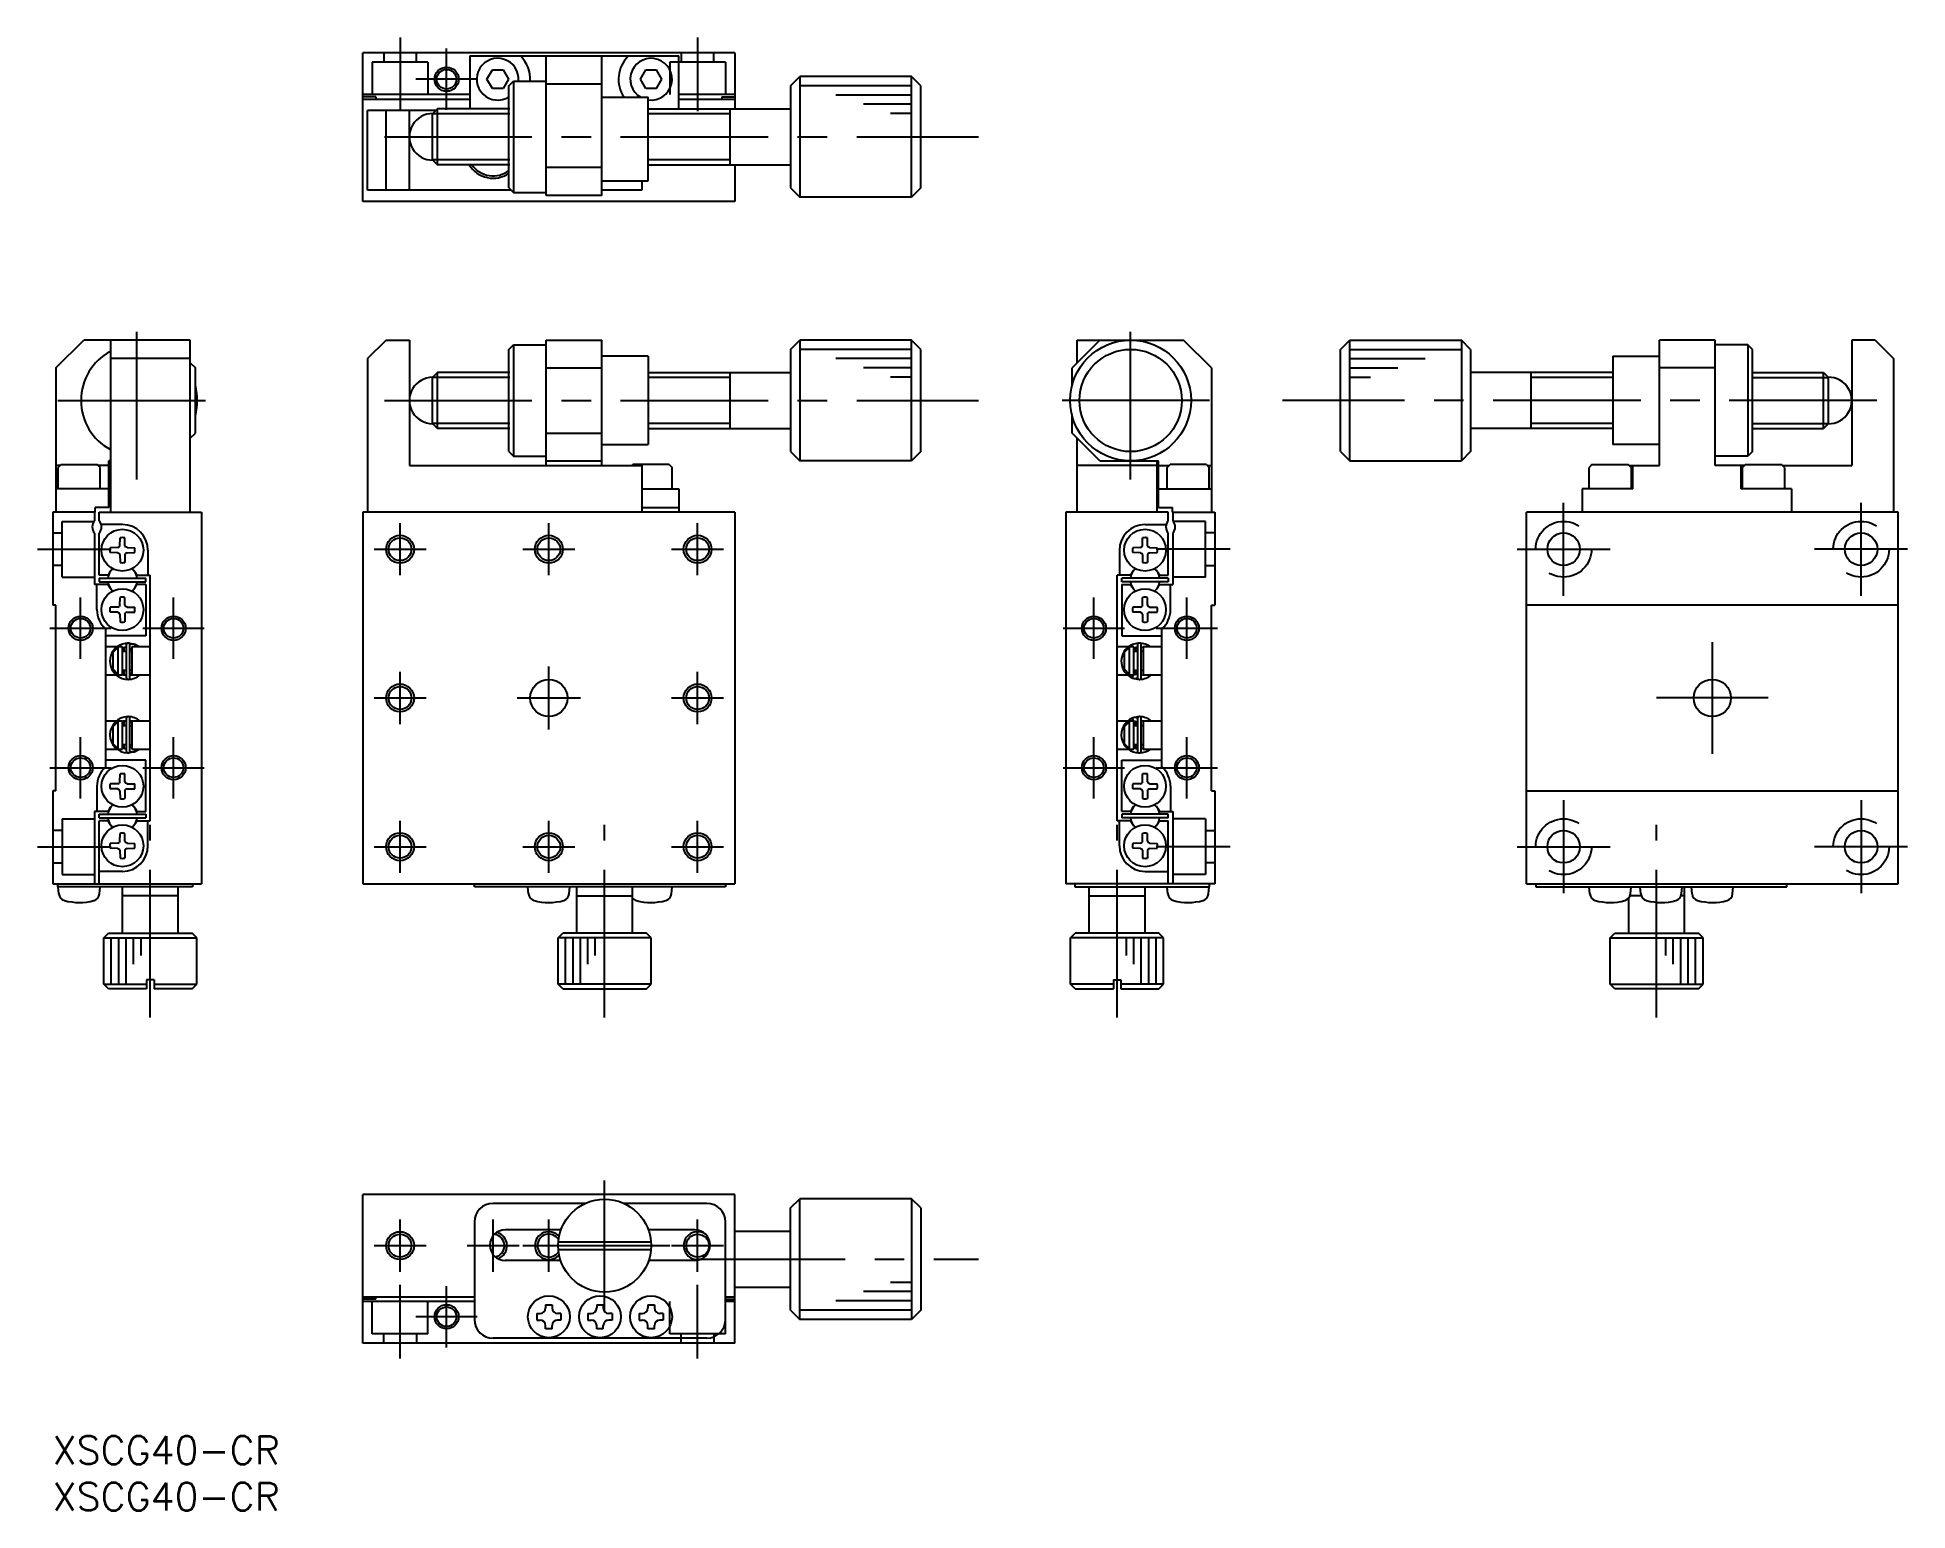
# Model space of a CAD drawing. Extents: x -2 to 200, y -8 to 150.
import ezdxf

# ---------------------------------------------------------------- set-up
doc = ezdxf.new("R2010")
doc.units = 0
doc.header["$LTSCALE"] = 0.5
doc.linetypes.add('CENTER', pattern=[50.8, 31.75, -6.35, 6.35, -6.35])
doc.linetypes.add('DASHED', pattern=[19.05, 12.7, -6.35])
for name, color, linetype in [('MSM_CENTER', 1, 'CENTER'), ('MSM_CONTINUOUS', 7, 'CONTINUOUS'), ('MSM_DASHED', 4, 'DASHED'), ('MSM_NARROW', 5, 'CONTINUOUS'), ('MSM_PART_NUMBER', 7, 'CONTINUOUS')]:
    doc.layers.add(name, color=color, linetype=linetype)
doc.styles.get("Standard").update_dxf_attribs({"font": 'txt.shx', "height": 3, "bigfont": 'bigfont.shx'})

# ---------------------------------------------------------------- blocks, each defined once
blk = doc.blocks.new('*U2')
at = {"layer": 'MSM_PART_NUMBER'}
blk.add_text('XSCG40-CR', height=3, dxfattribs=at).set_placement((0, -3))
blk = doc.blocks.new('*U3')
at = {"layer": 'MSM_PART_NUMBER'}
blk.add_text('XSCG40-CR', height=3, dxfattribs=at).set_placement((0, -8))

msp = doc.modelspace()

# ---------------------------------------------------------------- linework, layer by layer
at = {"layer": 'MSM_CENTER'}
for p, q in [((37.366081, 150.465133), (37.366081, 142.52376)), ((42.366081, 142.66929), (42.366081, 149.26929)), ((69.366081, 150.465133), (69.366081, 142.52376)), ((45.666081, 145.96929), (39.066081, 145.96929)), ((35.677446, 139.76929), (99.586467, 139.76929)), ((9.05, 102.909644), (9.05, 119.909646)), ((115.941859, 102.909644), (115.941859, 119.909646)), ((0.549999, 111.409645), (17.550001, 111.409645)), ((35.677446, 111.409645), (99.586467, 111.409645)), ((124.44186, 111.409645), (107.441858, 111.409645)), ((196.206273, 111.409645), (132.297251, 111.409645)), ((162.517637, 90.409645), (162.517637, 100.409645)), ((194.517637, 90.409645), (194.517637, 100.409645)), ((37.366081, 92.609645), (37.366081, 98.209645)), ((53.366081, 92.609645), (53.366081, 98.209645)), ((69.366081, 92.609645), (69.366081, 98.209645)), ((-1.645843, 95.409645), (6.295529, 95.409645)), ((34.566081, 95.409645), (40.166081, 95.409645)), ((50.566081, 95.409645), (56.166081, 95.409645)), ((66.566081, 95.409645), (72.166081, 95.409645)), ((126.637703, 95.409645), (118.69633, 95.409645)), ((157.517637, 95.409645), (167.517637, 95.409645)), ((199.517637, 95.409645), (189.517637, 95.409645)), ((3, 83.609645), (3, 90.209645)), ((13.000002, 83.609645), (13.000002, 90.209645)), ((111.991858, 83.609645), (111.991858, 90.209645)), ((121.991859, 83.609645), (121.991859, 90.209645)), ((-0.3, 86.909645), (6.3, 86.909645)), ((9.700002, 86.909645), (16.300002, 86.909645)), ((108.691858, 86.909645), (115.291858, 86.909645)), ((118.691859, 86.909645), (125.291859, 86.909645)), ((178.517637, 73.409645), (178.517637, 85.409645)), ((53.366081, 76.009645), (53.366081, 82.809645)), ((37.366081, 76.609645), (37.366081, 82.209645)), ((69.366081, 76.609645), (69.366081, 82.209645)), ((34.566081, 79.409645), (40.166081, 79.409645)), ((49.966081, 79.409645), (56.766081, 79.409645)), ((66.566081, 79.409645), (72.166081, 79.409645)), ((184.517637, 79.409645), (172.517638, 79.409645)), ((3, 68.609645), (3, 75.209645)), ((13.000002, 68.609645), (13.000002, 75.209645)), ((111.991858, 68.609645), (111.991858, 75.209645)), ((121.991859, 68.609645), (121.991859, 75.209645)), ((-0.3, 71.909645), (6.3, 71.909645)), ((9.700002, 71.909645), (16.300002, 71.909645)), ((108.691858, 71.909645), (115.291858, 71.909645)), ((118.691859, 71.909645), (125.291859, 71.909645)), ((162.517637, 68.409645), (162.517637, 58.409645)), ((194.517637, 68.409645), (194.517637, 58.409645)), ((10.500002, 45.036294), (10.500002, 65.767453)), ((37.366081, 60.609645), (37.366081, 66.209645)), ((53.366081, 60.609645), (53.366081, 66.209645)), ((59.366081, 45.036294), (59.366081, 65.767453)), ((69.366081, 60.609645), (69.366081, 66.209645)), ((114.491858, 45.036294), (114.491858, 65.767453)), ((172.517637, 45.036294), (172.517637, 65.767453)), ((-1.645843, 63.409645), (6.295529, 63.409645)), ((34.566081, 63.409645), (40.166081, 63.409645)), ((50.566081, 63.409645), (56.166081, 63.409645)), ((66.566081, 63.409645), (72.166081, 63.409645)), ((126.637703, 63.409645), (118.69633, 63.409645)), ((157.517637, 63.409645), (167.517637, 63.409645)), ((199.517637, 63.409645), (189.517637, 63.409645)), ((59.366081, 13.500002), (59.366081, 27.500002)), ((37.366081, 17.700002), (37.366081, 23.300002)), ((47.366081, 17.700002), (47.366081, 23.300002)), ((53.366081, 17.700002), (53.366081, 23.300002)), ((69.366081, 17.700002), (69.366081, 23.300002)), ((34.566081, 20.500002), (40.166081, 20.500002)), ((44.566081, 20.500002), (50.166081, 20.500002)), ((50.566081, 20.500002), (66.366081, 20.500002)), ((66.566081, 20.500002), (72.166081, 20.500002)), ((69.366081, 19.05), (99.586467, 19.05)), ((37.366081, 8.354157), (37.366081, 16.295529)), ((42.366081, 9.55), (42.366081, 16.15)), ((69.366081, 8.354157), (69.366081, 16.295529)), ((45.666081, 12.85), (39.066081, 12.85))]:
    msp.add_line(p, q, dxfattribs=at)
at = {"layer": 'MSM_CONTINUOUS'}
for p, q in [((73.366081, 148.81929), (33.366081, 148.81929)), ((33.366081, 132.819288), (33.366081, 148.81929)), ((44.866081, 148.46929), (44.866081, 142.76929)), ((44.866081, 148.46929), (67.366081, 148.46929)), ((46.711381, 145.96929), (47.288731, 146.96929)), ((47.288731, 146.96929), (48.443432, 146.96929)), ((48.443432, 146.96929), (49.020782, 145.96929)), ((53.066081, 133.46929), (53.066081, 148.46929)), ((59.066081, 133.46929), (59.066081, 148.46929)), ((63.211381, 145.96929), (63.788731, 146.96929)), ((63.788731, 146.96929), (64.943432, 146.96929)), ((65.520782, 145.96929), (64.943432, 146.96929)), ((67.366081, 142.76929), (67.366081, 148.46929)), ((73.366081, 148.81929), (73.366081, 142.76929)), ((47.288731, 144.96929), (46.711381, 145.96929)), ((48.443432, 144.96929), (47.288731, 144.96929)), ((49.020782, 145.96929), (48.443432, 144.96929)), ((49.066081, 145.26929), (49.566081, 145.76929)), ((49.066081, 134.269291), (49.066081, 145.26929)), ((49.566081, 145.76929), (49.566081, 133.769291)), ((49.566081, 145.76929), (53.066081, 145.76929)), ((53.066081, 145.46929), (59.066081, 145.46929)), ((63.788731, 144.96929), (63.211381, 145.96929)), ((64.943432, 144.96929), (63.788731, 144.96929)), ((64.943432, 144.96929), (65.520782, 145.96929)), ((79.366081, 145.26929), (80.366081, 146.26929)), ((79.366081, 145.26929), (79.366081, 134.26929)), ((92.366082, 146.26929), (80.366081, 146.26929)), ((80.366081, 146.26929), (80.366081, 133.26929)), ((92.366082, 133.26929), (92.366082, 146.26929)), ((93.366082, 145.26929), (92.366082, 146.26929)), ((93.366082, 134.26929), (93.366082, 145.26929)), ((44.866081, 144.31929), (33.366081, 144.31929)), ((34.766081, 144.06929), (33.366081, 144.06929)), ((33.366081, 143.819288), (44.866081, 143.819288)), ((34.766081, 144.06929), (34.766081, 143.819288)), ((59.066081, 144.01929), (64.066081, 144.01929)), ((64.066081, 135.01929), (64.066081, 144.01929)), ((73.366081, 144.31929), (67.366081, 144.31929)), ((67.366081, 143.819288), (73.366081, 143.819288)), ((71.966081, 144.06929), (71.966081, 143.819288)), ((71.966081, 144.06929), (73.366081, 144.06929)), ((41.257578, 142.619288), (33.866081, 142.619288)), ((33.866081, 134.019288), (33.866081, 142.619288)), ((35.866081, 134.019288), (35.866081, 142.619288)), ((38.366081, 134.019288), (38.366081, 142.619288)), ((41.40758, 142.76929), (40.86608, 142.22779)), ((40.86608, 137.31079), (40.86608, 142.22779)), ((41.40758, 136.76929), (41.40758, 142.76929)), ((49.16608, 142.76929), (41.40758, 142.76929)), ((64.066081, 142.76929), (79.366081, 142.76929)), ((72.866081, 136.76929), (72.866081, 142.76929)), ((40.86608, 137.31079), (41.40758, 136.76929)), ((49.16608, 136.76929), (41.40758, 136.76929)), ((59.066081, 136.46929), (53.066081, 136.46929)), ((59.066081, 135.01929), (64.066081, 135.01929)), ((63.366081, 135.01929), (63.366081, 134.019288)), ((64.066081, 136.76929), (79.366081, 136.76929)), ((73.366081, 136.76929), (73.366081, 132.819288)), ((73.366081, 132.819288), (33.366081, 132.819288)), ((49.316083, 134.019288), (33.866081, 134.019288)), ((49.066081, 134.269291), (49.566081, 133.769291)), ((49.566081, 133.769291), (53.066081, 133.769291)), ((59.066081, 133.46929), (53.066081, 133.46929)), ((63.366081, 134.019288), (59.066081, 134.019288)), ((79.366081, 134.26929), (80.366081, 133.26929)), ((92.366082, 133.26929), (80.366081, 133.26929)), ((93.366082, 134.26929), (92.366082, 133.26929)), ((0.35, 114.909645), (3.35, 117.909645)), ((14.800002, 117.909645), (3.35, 117.909645)), ((6.200002, 117.909645), (6.200002, 99.409645)), ((14.800002, 99.409645), (14.800002, 117.909645)), ((35.866081, 117.909645), (33.866081, 115.909645)), ((35.866081, 117.909645), (38.366081, 117.909645)), ((38.366081, 117.909645), (38.366081, 104.409645)), ((49.066081, 116.909645), (49.566081, 117.409645)), ((49.066081, 105.909646), (49.066081, 116.909645)), ((49.566081, 117.409645), (49.566081, 105.409646)), ((49.566081, 117.409645), (53.066081, 117.409645)), ((53.066081, 117.909645), (59.066081, 117.909645)), ((53.066081, 104.409645), (53.066081, 117.909645)), ((59.066081, 104.409645), (59.066081, 117.909645)), ((79.366081, 116.909645), (80.366081, 117.909645)), ((79.366081, 116.909645), (79.366081, 105.909645)), ((92.366082, 117.909645), (80.366081, 117.909645)), ((80.366081, 117.909645), (80.366081, 104.909645)), ((92.366082, 104.909645), (92.366082, 117.909645)), ((93.366082, 116.909645), (92.366082, 117.909645)), ((93.366082, 105.909645), (93.366082, 116.909645)), ((112.641859, 117.909645), (109.641859, 114.909645)), ((110.191858, 115.459644), (110.191858, 117.909645)), ((110.191858, 117.909645), (121.641859, 117.909645)), ((124.641859, 114.909645), (121.641859, 117.909645)), ((138.517636, 116.909645), (139.517636, 117.909645)), ((138.517636, 105.909645), (138.517636, 116.909645)), ((139.517636, 117.909645), (151.517637, 117.909645)), ((139.517636, 104.909645), (139.517636, 117.909645)), ((152.517637, 116.909645), (151.517637, 117.909645)), ((151.517637, 117.909645), (151.517637, 104.909645)), ((152.517637, 116.909645), (152.517637, 105.909645)), ((178.817637, 117.909645), (172.817637, 117.909645)), ((172.817637, 104.409645), (172.817637, 117.909645)), ((178.817637, 104.409645), (178.817637, 117.909645)), ((182.317637, 117.409645), (178.817637, 117.409645)), ((182.317637, 117.409645), (182.317637, 105.409646)), ((182.817637, 116.909645), (182.317637, 117.409645)), ((182.817637, 105.909646), (182.817637, 116.909645)), ((193.517637, 117.909645), (193.517637, 104.409645)), ((196.017637, 117.909645), (193.517637, 117.909645)), ((196.017637, 117.909645), (198.017637, 115.909645)), ((0.35, 114.909645), (0.35, 99.409645)), ((14.800002, 115.909645), (6.200002, 115.909645)), ((14.800002, 115.459644), (15.35, 114.909645)), ((15.35, 107.909645), (15.35, 114.909645)), ((33.866081, 115.909645), (33.866081, 99.409645)), ((53.066081, 114.909645), (59.066081, 114.909645)), ((64.066081, 116.159645), (59.066081, 116.159645)), ((64.066081, 116.159645), (64.066081, 106.659645)), ((109.641859, 113.009645), (109.641859, 114.909645)), ((124.641859, 114.909645), (124.641859, 99.409645)), ((167.817637, 116.159645), (167.817637, 106.659645)), ((167.817637, 116.159645), (172.817637, 116.159645)), ((178.817637, 114.909645), (172.817637, 114.909645)), ((198.017637, 115.909645), (198.017637, 99.409645)), ((41.40758, 114.409645), (40.86608, 113.868145)), ((40.86608, 108.951145), (40.86608, 113.868145)), ((41.40758, 108.409645), (41.40758, 114.409645)), ((49.16608, 114.409645), (41.40758, 114.409645)), ((64.066081, 114.409645), (79.366081, 114.409645)), ((72.866081, 108.409645), (72.866081, 114.409645)), ((167.817637, 114.409645), (152.517637, 114.409645)), ((159.017637, 108.409645), (159.017637, 114.409645)), ((182.817637, 114.409645), (190.476138, 114.409645)), ((190.476138, 108.409645), (190.476138, 114.409645)), ((190.476138, 114.409645), (191.017638, 113.868145)), ((191.017638, 108.951145), (191.017638, 113.868145)), ((40.86608, 108.951145), (41.40758, 108.409645)), ((109.641859, 107.909645), (109.641859, 109.809645)), ((191.017638, 108.951145), (190.476138, 108.409645)), ((14.800002, 107.359646), (15.35, 107.909645)), ((49.16608, 108.409645), (41.40758, 108.409645)), ((53.066081, 107.909645), (59.066081, 107.909645)), ((59.066081, 106.659645), (64.066081, 106.659645)), ((64.066081, 108.409645), (79.366081, 108.409645)), ((112.641859, 104.909645), (109.641859, 107.909645)), ((110.191858, 99.409645), (110.191858, 107.359646)), ((167.817637, 108.409645), (152.517637, 108.409645)), ((172.817637, 106.659645), (167.817637, 106.659645)), ((182.817637, 108.409645), (190.476138, 108.409645)), ((6.05, 99.909645), (6.05, 104.909645)), ((6.200002, 104.909645), (6.05, 104.909645)), ((49.066081, 105.909646), (49.566081, 105.409646)), ((49.566081, 105.409646), (53.066081, 105.409646)), ((53.066081, 104.909645), (59.066081, 104.909645)), ((79.366081, 105.909645), (80.366081, 104.909645)), ((92.366082, 104.909645), (80.366081, 104.909645)), ((93.366082, 105.909645), (92.366082, 104.909645)), ((112.641859, 104.909645), (118.941859, 104.909645)), ((118.791858, 99.409645), (118.791858, 104.909646)), ((118.941859, 99.909645), (118.941859, 104.909645)), ((138.517636, 105.909645), (139.517636, 104.909645)), ((139.517636, 104.909645), (151.517637, 104.909645)), ((152.517637, 105.909645), (151.517637, 104.909645)), ((182.317637, 105.409646), (178.817637, 105.409646)), ((182.817637, 105.909646), (182.317637, 105.409646)), ((0.800001, 104.409645), (0.35, 104.409645)), ((0.900001, 104.509645), (0.6, 104.209644)), ((0.6, 101.909645), (0.6, 104.209644)), ((0.900001, 104.509645), (4.8, 104.509645)), ((5.1, 104.209644), (4.8, 104.509645)), ((6.05, 104.409645), (4.9, 104.409645)), ((5.1, 101.909645), (5.1, 104.209644)), ((38.366081, 104.409645), (63.366081, 104.409645)), ((62.316081, 104.409645), (62.416081, 104.509645)), ((66.31608, 104.509645), (62.416081, 104.509645)), ((63.366081, 104.409645), (63.366081, 99.409645)), ((66.31608, 104.509645), (66.616081, 104.209644)), ((66.616081, 101.909645), (66.616081, 104.209644)), ((118.791858, 104.409645), (110.191858, 104.409645)), ((118.941859, 104.409645), (120.09186, 104.409645)), ((119.891859, 104.209644), (120.191859, 104.509645)), ((119.891859, 101.909645), (119.891859, 104.209644)), ((124.091858, 104.509645), (120.191859, 104.509645)), ((124.091858, 104.509645), (124.391859, 104.209644)), ((124.191858, 104.409645), (124.641859, 104.409645)), ((124.391859, 101.909645), (124.391859, 104.209644)), ((165.567638, 104.509645), (165.267637, 104.209644)), ((165.267637, 101.909645), (165.267637, 104.209644)), ((165.567638, 104.509645), (169.467637, 104.509645)), ((169.767638, 104.209643), (169.467637, 104.509645)), ((169.567637, 104.409645), (172.817637, 104.409645)), ((169.767638, 104.209643), (169.767638, 101.909645)), ((169.967123, 101.909645), (169.967123, 104.409645)), ((181.967638, 104.409645), (178.817637, 104.409645)), ((181.568147, 104.409645), (181.568147, 101.909645)), ((182.067638, 104.509645), (181.767637, 104.209644)), ((181.767637, 101.909645), (181.767637, 104.209644)), ((182.067638, 104.509645), (185.967637, 104.509645)), ((186.267638, 104.209643), (185.967637, 104.509645)), ((186.067637, 104.409645), (193.517637, 104.409645)), ((186.267638, 104.209643), (186.267638, 101.909645)), ((6.05, 101.909645), (0.35, 101.909645)), ((63.366081, 101.909645), (67.366081, 101.909645)), ((67.366081, 101.909645), (67.366081, 99.409645)), ((118.941859, 101.909645), (124.641859, 101.909645)), ((164.517637, 101.909645), (164.517637, 99.409645)), ((169.967123, 101.909645), (164.517637, 101.909645)), ((187.017637, 101.909645), (181.568147, 101.909645)), ((187.017637, 101.909645), (187.017637, 99.409645)), ((0, 99.409645), (0, 89.409645)), ((4.55, 99.409645), (0, 99.409645)), ((4.5, 99.409645), (4.5, 98.471083)), ((6.05, 99.909645), (4.55, 99.909645)), ((4.55, 99.409645), (4.55, 99.909645)), ((5.000002, 98.471083), (5.000002, 99.409645)), ((5.000002, 99.409645), (16.000002, 99.409645)), ((16.000002, 99.409645), (16.000002, 59.409645)), ((33.366081, 99.409645), (33.366081, 59.409645)), ((73.366081, 99.409645), (33.366081, 99.409645)), ((63.366081, 99.909645), (67.366081, 99.909645)), ((73.366081, 99.409645), (73.366081, 59.409645)), ((108.991858, 99.409645), (108.991858, 59.409645)), ((119.991858, 99.409645), (108.991858, 99.409645)), ((118.941859, 99.909645), (120.441859, 99.909645)), ((119.991858, 98.471083), (119.991858, 99.409645)), ((120.441859, 99.409645), (120.441859, 99.909645)), ((120.441859, 99.409645), (124.991859, 99.409645)), ((120.491859, 99.409645), (120.491859, 98.471083)), ((124.991859, 99.409645), (124.991859, 89.409645)), ((158.517637, 59.409645), (158.517637, 99.409645)), ((198.517637, 99.409645), (158.517637, 99.409645)), ((198.517637, 59.409645), (198.517637, 99.409645)), ((4.5, 97.148207), (4.5, 91.609645)), ((5.000002, 92.609645), (5.000002, 97.148207)), ((7.5, 98.059645), (5.218247, 98.059645)), ((7.225288, 95.791506), (7.24, 96.634372)), ((7.774712, 95.791506), (7.76, 96.634372)), ((117.217147, 95.791506), (117.23186, 96.634372)), ((117.491859, 98.059645), (119.773612, 98.059645)), ((117.766572, 95.791506), (117.75186, 96.634372)), ((119.991858, 92.609645), (119.991858, 97.148207)), ((120.491859, 97.148207), (120.491859, 91.609645)), ((7.000675, 95.584053), (6.175273, 95.569646)), ((7.000675, 95.035239), (6.175273, 95.049646)), ((7.000675, 95.584053), (7.165621, 95.657492)), ((7.000675, 95.035239), (7.165621, 94.9618)), ((7.225288, 95.791506), (7.165621, 95.657492)), ((7.225288, 94.827786), (7.165621, 94.9618)), ((7.225288, 94.827786), (7.24, 93.98492)), ((7.774712, 94.827786), (7.76, 93.98492)), ((7.774712, 95.791506), (7.834379, 95.657492)), ((7.774712, 94.827786), (7.834379, 94.9618)), ((7.999325, 95.584053), (7.834379, 95.657492)), ((7.999325, 95.035239), (7.834379, 94.9618)), ((7.999325, 95.584053), (8.824726, 95.569646)), ((7.999325, 95.035239), (8.824726, 95.049646)), ((10.25, 95.309645), (10.25, 92.609645)), ((114.741859, 95.309645), (114.741859, 92.609645)), ((116.992535, 95.584053), (116.167133, 95.569646)), ((116.992535, 95.035239), (116.167133, 95.049646)), ((116.992535, 95.584053), (117.157481, 95.657492)), ((116.992535, 95.035239), (117.157481, 94.9618)), ((117.217147, 95.791506), (117.157481, 95.657492)), ((117.217147, 94.827786), (117.157481, 94.9618)), ((117.217147, 94.827786), (117.23186, 93.98492)), ((117.766572, 94.827786), (117.75186, 93.98492)), ((117.766572, 95.791506), (117.826239, 95.657492)), ((117.766572, 94.827786), (117.826239, 94.9618)), ((117.991185, 95.584053), (117.826239, 95.657492)), ((117.991185, 95.035239), (117.826239, 94.9618)), ((117.991185, 95.584053), (118.816586, 95.569646)), ((117.991185, 95.035239), (118.816586, 95.049646)), ((5.949929, 92.609645), (5.000002, 92.609645)), ((6.120941, 92.905845), (5.949929, 92.609645)), ((8.87906, 92.905845), (9.050071, 92.609645)), ((9.050071, 92.609645), (10.500002, 92.609645)), ((10.500002, 66.209645), (10.500002, 92.609645)), ((114.491858, 66.209645), (114.491858, 92.609645)), ((115.941788, 92.609645), (114.491858, 92.609645)), ((116.1128, 92.905845), (115.941788, 92.609645)), ((118.870919, 92.905845), (119.04193, 92.609645)), ((119.04193, 92.609645), (119.991858, 92.609645)), ((5.94993, 91.609645), (4.5, 91.609645)), ((4.75, 88.909645), (4.75, 91.609645)), ((5, 92.309645), (5, 91.909645)), ((5, 92.309645), (10, 92.309645)), ((5, 91.909645), (10, 91.909645)), ((6.120941, 91.313445), (5.949929, 91.609645)), ((8.87906, 91.313445), (9.050071, 91.609645)), ((10, 91.609645), (9.050071, 91.609645)), ((10, 91.909645), (10, 92.309645)), ((10, 91.609645), (10, 86.109645)), ((114.991859, 91.909645), (114.991859, 92.309645)), ((119.991859, 92.309645), (114.991859, 92.309645)), ((119.991859, 91.909645), (114.991859, 91.909645)), ((114.991859, 91.609645), (114.991859, 86.109645)), ((114.991859, 91.609645), (115.941789, 91.609645)), ((116.1128, 91.313445), (115.941788, 91.609645)), ((118.870919, 91.313445), (119.04193, 91.609645)), ((119.04193, 91.609645), (120.491859, 91.609645)), ((119.991859, 92.309645), (119.991859, 91.909645)), ((120.241859, 88.909645), (120.241859, 91.609645)), ((0.35, 89.409645), (0, 89.409645)), ((0.35, 69.409645), (0.35, 89.409645)), ((7.000675, 89.184053), (6.175273, 89.169646)), ((7.000675, 88.635238), (6.175273, 88.649646)), ((7.000675, 89.184053), (7.165621, 89.257492)), ((7.000675, 88.635238), (7.165621, 88.561799)), ((7.225288, 89.391505), (7.165621, 89.257492)), ((7.225288, 88.427786), (7.165621, 88.561799)), ((7.225288, 89.391505), (7.24, 90.234372)), ((7.774712, 89.391505), (7.76, 90.234372)), ((7.774712, 89.391505), (7.834379, 89.257492)), ((7.774712, 88.427786), (7.834379, 88.561799)), ((7.999325, 89.184053), (7.834379, 89.257492)), ((7.999325, 88.635238), (7.834379, 88.561799)), ((7.999325, 89.184053), (8.824726, 89.169646)), ((7.999325, 88.635238), (8.824726, 88.649646)), ((116.992535, 89.184053), (116.167133, 89.169646)), ((116.992535, 88.635238), (116.167133, 88.649646)), ((116.992535, 89.184053), (117.157481, 89.257492)), ((116.992535, 88.635238), (117.157481, 88.561799)), ((117.217147, 89.391505), (117.157481, 89.257492)), ((117.217147, 88.427786), (117.157481, 88.561799)), ((117.217147, 89.391505), (117.23186, 90.234372)), ((117.766572, 89.391505), (117.75186, 90.234372)), ((117.766572, 89.391505), (117.826239, 89.257492)), ((117.766572, 88.427786), (117.826239, 88.561799)), ((117.991185, 89.184053), (117.826239, 89.257492)), ((117.991185, 88.635238), (117.826239, 88.561799)), ((117.991185, 89.184053), (118.816586, 89.169646)), ((117.991185, 88.635238), (118.816586, 88.649646)), ((124.641859, 69.409645), (124.641859, 89.409645)), ((124.641859, 89.409645), (124.991859, 89.409645)), ((198.517637, 89.409645), (158.517637, 89.409645)), ((5.7, 71.988707), (5.7, 86.830583)), ((7.225288, 88.427786), (7.24, 87.584919)), ((7.774712, 88.427786), (7.76, 87.584919)), ((117.217147, 88.427786), (117.23186, 87.584919)), ((117.766572, 88.427786), (117.75186, 87.584919)), ((119.291859, 71.988707), (119.291859, 86.830583)), ((10, 86.109645), (5.7, 86.109645)), ((6.921568, 84.909645), (5.700002, 84.909645)), ((6.500002, 84.32616), (7.000002, 84.855328)), ((7.000002, 84.909645), (7.000002, 81.909645)), ((7.500002, 84.909645), (7.000002, 84.909645)), ((7.49987, 84.790039), (7.906433, 84.900903)), ((7.500002, 81.909645), (7.500002, 84.909645)), ((7.700002, 84.409645), (7.700002, 84.859475)), ((7.906484, 85.112723), (7.906484, 81.612723)), ((8.879234, 85.151755), (8.130761, 85.311262)), ((8.335201, 85.158727), (8.303887, 85.144728)), ((8.306484, 81.612723), (8.306484, 85.112723)), ((8.306484, 84.511836), (8.306811, 84.525791)), ((8.306811, 84.525791), (8.307845, 84.540485)), ((8.307845, 84.540485), (8.309585, 84.555111)), ((8.309585, 84.555111), (8.312025, 84.569635)), ((8.312025, 84.569635), (8.315162, 84.584021)), ((8.315162, 84.584021), (8.318989, 84.598238)), ((8.318989, 84.598238), (8.323496, 84.612252)), ((8.323496, 84.612252), (8.328675, 84.62603)), ((8.328675, 84.62603), (8.334514, 84.639541)), ((8.334514, 84.639541), (8.341002, 84.652752)), ((8.367336, 85.171214), (8.335201, 85.158727)), ((8.341002, 84.652752), (8.348124, 84.665631)), ((8.348124, 84.665631), (8.355865, 84.678148)), ((8.355865, 84.678148), (8.36421, 84.690272)), ((8.36421, 84.690272), (8.373139, 84.701974)), ((8.400041, 85.182076), (8.367336, 85.171214)), ((8.373139, 84.701974), (8.382635, 84.713224)), ((8.382635, 84.713224), (8.392675, 84.723993)), ((8.392675, 84.723993), (8.403238, 84.734255)), ((8.433235, 85.191287), (8.400041, 85.182076)), ((8.403238, 84.734255), (8.4143, 84.743982)), ((8.4143, 84.743982), (8.425837, 84.753149)), ((8.425837, 84.753149), (8.437821, 84.761731)), ((8.466838, 85.198826), (8.433235, 85.191287)), ((8.437821, 84.761731), (8.450225, 84.769703)), ((8.450225, 84.769703), (8.46302, 84.777045)), ((8.46302, 84.777045), (8.476174, 84.783734)), ((8.500768, 85.204673), (8.466838, 85.198826)), ((8.476174, 84.783734), (8.489657, 84.789751)), ((8.489657, 84.789751), (8.499979, 84.793817)), ((8.500002, 84.909645), (8.500002, 81.909645)), ((10.500002, 84.909645), (8.500002, 84.909645)), ((8.534941, 85.208816), (8.500768, 85.204673)), ((8.569275, 85.211244), (8.534941, 85.208816)), ((8.603687, 85.211952), (8.569275, 85.211244)), ((8.638091, 85.210937), (8.603687, 85.211952)), ((8.672406, 85.208201), (8.638091, 85.210937)), ((8.706546, 85.203751), (8.672406, 85.208201)), ((8.740429, 85.197597), (8.706546, 85.203751)), ((8.773972, 85.189753), (8.740429, 85.197597)), ((8.807092, 85.180238), (8.773972, 85.189753)), ((8.801895, 84.923665), (8.795308, 84.909645)), ((8.808417, 84.937999), (8.801895, 84.923665)), ((8.878606, 85.152068), (8.805971, 84.909629)), ((8.839708, 85.169075), (8.807092, 85.180238)), ((8.814833, 84.952556), (8.808417, 84.937999)), ((8.821102, 84.967244), (8.814833, 84.952556)), ((8.827185, 84.981967), (8.821102, 84.967244)), ((8.833041, 84.996634), (8.827185, 84.981967)), ((8.838634, 85.011149), (8.833041, 84.996634)), ((8.843929, 85.025421), (8.838634, 85.011149)), ((8.870059, 85.157006), (8.839708, 85.169075)), ((8.848891, 85.039358), (8.843929, 85.025421)), ((8.853489, 85.052872), (8.848891, 85.039358)), ((8.857694, 85.065877), (8.853489, 85.052872)), ((8.861478, 85.078289), (8.857694, 85.065877)), ((8.864818, 85.09003), (8.861478, 85.078289)), ((8.867693, 85.101024), (8.864818, 85.09003)), ((8.870083, 85.111201), (8.867693, 85.101024)), ((8.868378, 85.15736), (8.870637, 85.156707)), ((9.29127, 84.909665), (8.869516, 85.155964)), ((8.871974, 85.120498), (8.870083, 85.111201)), ((8.870637, 85.156707), (8.872392, 85.154883)), ((8.873354, 85.128853), (8.871974, 85.120498)), ((8.872392, 85.154883), (8.873634, 85.151899)), ((8.874214, 85.136215), (8.873354, 85.128853)), ((8.873634, 85.151899), (8.874354, 85.147775)), ((8.874548, 85.142535), (8.874214, 85.136215)), ((8.874354, 85.147775), (8.874548, 85.142535)), ((115.700214, 84.909645), (114.491859, 84.909645)), ((114.991859, 86.109645), (119.291859, 86.109645)), ((115.291859, 84.32616), (115.791859, 84.855328)), ((115.701118, 84.909645), (115.700993, 84.909645)), ((115.701524, 84.909645), (115.701165, 84.909645)), ((115.791859, 84.909645), (115.791859, 81.909645)), ((116.291859, 84.909645), (115.791859, 84.909645)), ((116.117688, 85.152652), (116.113255, 85.152068)), ((116.176966, 85.177733), (116.121802, 85.157006)), ((116.278355, 84.788915), (116.292598, 84.794534)), ((116.291745, 84.795456), (116.685318, 84.900929)), ((116.291859, 81.909645), (116.291859, 84.909645)), ((116.292598, 84.794534), (116.306614, 84.799237)), ((116.306614, 84.799237), (116.320858, 84.803218)), ((116.320858, 84.803218), (116.335294, 84.806466)), ((116.335294, 84.806466), (116.349884, 84.80897)), ((116.349884, 84.80897), (116.364588, 84.810721)), ((116.364588, 84.810721), (116.379367, 84.811713)), ((116.379367, 84.811713), (116.394182, 84.811944)), ((116.394182, 84.811944), (116.408992, 84.811411)), ((116.408992, 84.811411), (116.423758, 84.810117)), ((116.423758, 84.810117), (116.438439, 84.808064)), ((116.438439, 84.808064), (116.452996, 84.805259)), ((116.452996, 84.805259), (116.467389, 84.801711)), ((116.467389, 84.801711), (116.481581, 84.797431)), ((116.481581, 84.797431), (116.495534, 84.792431)), ((116.491859, 84.409645), (116.491859, 84.794219)), ((116.495534, 84.792431), (116.509212, 84.786726)), ((116.509212, 84.786726), (116.522579, 84.780334)), ((116.522579, 84.780334), (116.535601, 84.773273)), ((116.535601, 84.773273), (116.548246, 84.765565)), ((116.548246, 84.765565), (116.560483, 84.75723)), ((116.560483, 84.75723), (116.572282, 84.748294)), ((116.572282, 84.748294), (116.583615, 84.73878)), ((116.583615, 84.73878), (116.594455, 84.728716)), ((116.594455, 84.728716), (116.604778, 84.718127)), ((116.604778, 84.718127), (116.61456, 84.707043)), ((116.61456, 84.707043), (116.62378, 84.695492)), ((116.62378, 84.695492), (116.632417, 84.683504)), ((116.632417, 84.683504), (116.640452, 84.67111)), ((116.640452, 84.67111), (116.647869, 84.658341)), ((116.647869, 84.658341), (116.654652, 84.645228)), ((116.654652, 84.645228), (116.660786, 84.631804)), ((116.660786, 84.631804), (116.66626, 84.6181)), ((116.66626, 84.6181), (116.671062, 84.604151)), ((116.671062, 84.604151), (116.675182, 84.589989)), ((116.675182, 84.589989), (116.678613, 84.575647)), ((116.678613, 84.575647), (116.681347, 84.561159)), ((116.681347, 84.561159), (116.68338, 84.546559)), ((116.68338, 84.546559), (116.684708, 84.531881)), ((116.684708, 84.531881), (116.685328, 84.517159)), ((116.685328, 84.517159), (116.685377, 84.511836)), ((116.685377, 85.112723), (116.685377, 81.612723)), ((117.085377, 81.612723), (117.085377, 85.112723)), ((117.085431, 84.900616), (117.291978, 84.859411)), ((117.291859, 84.909645), (117.291859, 81.909645)), ((119.291859, 84.909645), (117.291859, 84.909645)), ((6.500002, 82.49313), (6.500002, 84.32616)), ((7.000002, 81.963962), (6.500002, 82.49313)), ((7.906484, 84.409645), (7.500002, 84.409645)), ((8.500002, 84.409645), (8.306484, 84.409645)), ((115.291859, 82.49313), (115.291859, 84.32616)), ((115.791859, 81.963962), (115.291859, 82.49313)), ((116.685377, 84.409645), (116.291859, 84.409645)), ((117.291859, 84.409645), (117.085377, 84.409645)), ((5.700002, 81.909645), (6.808168, 81.909645)), ((7.000002, 81.909645), (7.500002, 81.909645)), ((7.90643, 81.82483), (7.499917, 81.935072)), ((7.500002, 82.409645), (7.906484, 82.409645)), ((7.565486, 81.909645), (7.565646, 81.909645)), ((7.565908, 81.909645), (7.700002, 81.909645)), ((7.700002, 81.909645), (7.700002, 82.409645)), ((8.306484, 82.409645), (8.500002, 82.409645)), ((8.306533, 82.208287), (8.306484, 82.21361)), ((8.307153, 82.193565), (8.306533, 82.208287)), ((8.534821, 81.87214), (8.306543, 81.824517)), ((8.308481, 82.178887), (8.307153, 82.193565)), ((8.310514, 82.164287), (8.308481, 82.178887)), ((8.313248, 82.1498), (8.310514, 82.164287)), ((8.316679, 82.135458), (8.313248, 82.1498)), ((8.320799, 82.121295), (8.316679, 82.135458)), ((8.325601, 82.107346), (8.320799, 82.121295)), ((8.331075, 82.093642), (8.325601, 82.107346)), ((8.337209, 82.080218), (8.331075, 82.093642)), ((8.343992, 82.067105), (8.337209, 82.080218)), ((8.351409, 82.054336), (8.343992, 82.067105)), ((8.359444, 82.041942), (8.351409, 82.054336)), ((8.368081, 82.029954), (8.359444, 82.041942)), ((8.377301, 82.018403), (8.368081, 82.029954)), ((8.387083, 82.007319), (8.377301, 82.018403)), ((8.397406, 81.996731), (8.387083, 82.007319)), ((8.408246, 81.986666), (8.397406, 81.996731)), ((8.419579, 81.977152), (8.408246, 81.986666)), ((8.431378, 81.968216), (8.419579, 81.977152)), ((8.443615, 81.959882), (8.431378, 81.968216)), ((8.45626, 81.952173), (8.443615, 81.959882)), ((8.469282, 81.945112), (8.45626, 81.952173)), ((8.482649, 81.93872), (8.469282, 81.945112)), ((8.496327, 81.933016), (8.482649, 81.93872)), ((8.499979, 81.931629), (8.496327, 81.933016)), ((8.500002, 81.909645), (10.500002, 81.909645)), ((8.647488, 81.909307), (8.534821, 81.87214)), ((8.810528, 81.546298), (8.811435, 81.54659)), ((8.811435, 81.54659), (8.814695, 81.547648)), ((8.814695, 81.547648), (8.815846, 81.548026)), ((8.815846, 81.548026), (8.816744, 81.548322)), ((8.816744, 81.548322), (8.818015, 81.548744)), ((8.818015, 81.548744), (8.870059, 81.56844)), ((8.865775, 81.568536), (8.868378, 81.568086)), ((8.868378, 81.568086), (8.86802, 81.568948)), ((8.870059, 81.56844), (8.868378, 81.568086)), ((8.870816, 81.568855), (8.870059, 81.56844)), ((114.491859, 81.909645), (115.587025, 81.909645)), ((115.587933, 81.909645), (115.588061, 81.909645)), ((115.791859, 81.909645), (116.291859, 81.909645)), ((116.112409, 81.573784), (116.12184, 81.569748)), ((116.112992, 81.573439), (116.181148, 81.807174)), ((116.117926, 81.592029), (116.117372, 81.585045)), ((116.117372, 81.585045), (116.117388, 81.579215)), ((116.117388, 81.579215), (116.117974, 81.574579)), ((116.119045, 81.600118), (116.117926, 81.592029)), ((116.117974, 81.574579), (116.119201, 81.571025)), ((116.120723, 81.609257), (116.119045, 81.600118)), ((116.119201, 81.571025), (116.121045, 81.568855)), ((116.122948, 81.619384), (116.120723, 81.609257)), ((116.121045, 81.568855), (116.121802, 81.56844)), ((116.121802, 81.56844), (116.152153, 81.556371)), ((116.125705, 81.630427), (116.122948, 81.619384)), ((116.128973, 81.642311), (116.125705, 81.630427)), ((116.132732, 81.654955), (116.128973, 81.642311)), ((116.136955, 81.66827), (116.132732, 81.654955)), ((116.141613, 81.682166), (116.136955, 81.66827)), ((116.146673, 81.696546), (116.141613, 81.682166)), ((116.152102, 81.711312), (116.146673, 81.696546)), ((116.157861, 81.726361), (116.152102, 81.711312)), ((116.152153, 81.556371), (116.184769, 81.545208)), ((116.163911, 81.741591), (116.157861, 81.726361)), ((116.170211, 81.756895), (116.163911, 81.741591)), ((116.176716, 81.77217), (116.170211, 81.756895)), ((116.174806, 81.548168), (116.861066, 81.414184)), ((116.183382, 81.787308), (116.176716, 81.77217)), ((116.181148, 81.807174), (116.238331, 81.909703)), ((116.190163, 81.802207), (116.183382, 81.787308)), ((116.184769, 81.545208), (116.217889, 81.535693)), ((116.197012, 81.816763), (116.190163, 81.802207)), ((116.203883, 81.830876), (116.197012, 81.816763)), ((116.210727, 81.844449), (116.203883, 81.830876)), ((116.217498, 81.857388), (116.210727, 81.844449)), ((116.224149, 81.869604), (116.217498, 81.857388)), ((116.217889, 81.535693), (116.251432, 81.527849)), ((116.230634, 81.881014), (116.224149, 81.869604)), ((116.236909, 81.891538), (116.230634, 81.881014)), ((116.242929, 81.901103), (116.236909, 81.891538)), ((116.248655, 81.909645), (116.242929, 81.901103)), ((116.251432, 81.527849), (116.285315, 81.521695)), ((116.275835, 81.936364), (116.255389, 81.945258)), ((116.285544, 81.933586), (116.278355, 81.936531)), ((116.285315, 81.521695), (116.319455, 81.517245)), ((116.29947, 81.928507), (116.285544, 81.933586)), ((116.291859, 82.409645), (116.685377, 82.409645)), ((116.313639, 81.924148), (116.29947, 81.928507)), ((116.328013, 81.920521), (116.313639, 81.924148)), ((116.319455, 81.517245), (116.35377, 81.514509)), ((116.342554, 81.917638), (116.328013, 81.920521)), ((116.357223, 81.915507), (116.342554, 81.917638)), ((116.35377, 81.514509), (116.388174, 81.513494)), ((116.371979, 81.914133), (116.357223, 81.915507)), ((116.386783, 81.913522), (116.371979, 81.914133)), ((116.401596, 81.913674), (116.386783, 81.913522)), ((116.388174, 81.513494), (116.422586, 81.514202)), ((116.416376, 81.914587), (116.401596, 81.913674)), ((116.431085, 81.916258), (116.416376, 81.914587)), ((116.422586, 81.514202), (116.45692, 81.51663)), ((116.445682, 81.918681), (116.431085, 81.916258)), ((116.46013, 81.921847), (116.445682, 81.918681)), ((116.45692, 81.51663), (116.491093, 81.520773)), ((116.474391, 81.925748), (116.46013, 81.921847)), ((116.488428, 81.930368), (116.474391, 81.925748)), ((116.502204, 81.935695), (116.488428, 81.930368)), ((116.491093, 81.520773), (116.525023, 81.526621)), ((116.491859, 81.931315), (116.491859, 82.409645)), ((116.515687, 81.941712), (116.502204, 81.935695)), ((116.528841, 81.948401), (116.515687, 81.941712)), ((116.525023, 81.526621), (116.558626, 81.534159)), ((116.541636, 81.955743), (116.528841, 81.948401)), ((116.55404, 81.963715), (116.541636, 81.955743)), ((116.566024, 81.972297), (116.55404, 81.963715)), ((116.558626, 81.534159), (116.59182, 81.54337)), ((116.577561, 81.981464), (116.566024, 81.972297)), ((116.588623, 81.991191), (116.577561, 81.981464)), ((116.599186, 82.001453), (116.588623, 81.991191)), ((116.59182, 81.54337), (116.624525, 81.554232)), ((116.609226, 82.012223), (116.599186, 82.001453)), ((116.618722, 82.023472), (116.609226, 82.012223)), ((116.627651, 82.035174), (116.618722, 82.023472)), ((116.624525, 81.554232), (116.65666, 81.566719)), ((116.635996, 82.047298), (116.627651, 82.035174)), ((116.643737, 82.059815), (116.635996, 82.047298)), ((116.650859, 82.072695), (116.643737, 82.059815)), ((116.657347, 82.085905), (116.650859, 82.072695)), ((116.65666, 81.566719), (116.687974, 81.580718)), ((116.663186, 82.099416), (116.657347, 82.085905)), ((116.668365, 82.113194), (116.663186, 82.099416)), ((116.672872, 82.127208), (116.668365, 82.113194)), ((116.676699, 82.141425), (116.672872, 82.127208)), ((116.679836, 82.155812), (116.676699, 82.141425)), ((116.682276, 82.170335), (116.679836, 82.155812)), ((116.684016, 82.184961), (116.682276, 82.170335)), ((116.68505, 82.199656), (116.684016, 82.184961)), ((116.685377, 82.21361), (116.68505, 82.199656)), ((117.085377, 82.409645), (117.291859, 82.409645)), ((117.32015, 81.874041), (117.085428, 81.824543)), ((117.291859, 81.909645), (119.291859, 81.909645)), ((117.42667, 81.909412), (117.32015, 81.874041)), ((6.808263, 76.909645), (5.700002, 76.909645)), ((6.500002, 76.32616), (7.000002, 76.855328)), ((6.808872, 76.909645), (6.808646, 76.909645)), ((7.000002, 76.909645), (7.000002, 73.909645)), ((7.500002, 76.909645), (7.000002, 76.909645)), ((7.499812, 76.884174), (7.90648, 76.994467)), ((7.500002, 73.909645), (7.500002, 76.909645)), ((7.700002, 76.909645), (7.565827, 76.909645)), ((7.700002, 76.409645), (7.700002, 76.909645)), ((7.906484, 77.206567), (7.906484, 73.706567)), ((8.306484, 73.706567), (8.306484, 77.206567)), ((8.306484, 76.60568), (8.306811, 76.619634)), ((8.306576, 76.994769), (8.535097, 76.94707)), ((8.306811, 76.619634), (8.307845, 76.634329)), ((8.307845, 76.634329), (8.309585, 76.648955)), ((8.309585, 76.648955), (8.312025, 76.663478)), ((8.312025, 76.663478), (8.315162, 76.677865)), ((8.315162, 76.677865), (8.318989, 76.692082)), ((8.318989, 76.692082), (8.323496, 76.706096)), ((8.323496, 76.706096), (8.328675, 76.719874)), ((8.328675, 76.719874), (8.334514, 76.733385)), ((8.334514, 76.733385), (8.341002, 76.746595)), ((8.341002, 76.746595), (8.348124, 76.759475)), ((8.348124, 76.759475), (8.355865, 76.771992)), ((8.355865, 76.771992), (8.36421, 76.784116)), ((8.36421, 76.784116), (8.373139, 76.795818)), ((8.373139, 76.795818), (8.382635, 76.807067)), ((8.382635, 76.807067), (8.392675, 76.817837)), ((8.392675, 76.817837), (8.403238, 76.828099)), ((8.403238, 76.828099), (8.4143, 76.837826)), ((8.4143, 76.837826), (8.425837, 76.846993)), ((8.425837, 76.846993), (8.437821, 76.855575)), ((8.437821, 76.855575), (8.450225, 76.863547)), ((8.450225, 76.863547), (8.46302, 76.870889)), ((8.46302, 76.870889), (8.476174, 76.877578)), ((8.476174, 76.877578), (8.489657, 76.883595)), ((8.489657, 76.883595), (8.499979, 76.887661)), ((8.500002, 76.909645), (8.500002, 73.909645)), ((10.500002, 76.909645), (8.500002, 76.909645)), ((8.535097, 76.94707), (8.647767, 76.909879)), ((8.809696, 77.273257), (8.808647, 77.273591)), ((8.81107, 77.272818), (8.809696, 77.273257)), ((8.81206, 77.272499), (8.81107, 77.272818)), ((8.812955, 77.272209), (8.81206, 77.272499)), ((8.814389, 77.271742), (8.812955, 77.272209)), ((8.81595, 77.27123), (8.814389, 77.271742)), ((8.817003, 77.270882), (8.81595, 77.27123)), ((8.818511, 77.270381), (8.817003, 77.270882)), ((8.821006, 77.269543), (8.818511, 77.270381)), ((8.822986, 77.26887), (8.821006, 77.269543)), ((8.870059, 77.25085), (8.822986, 77.26887)), ((8.868378, 77.251204), (8.868001, 77.250296)), ((8.870059, 77.25085), (8.868378, 77.251204)), ((8.870816, 77.250435), (8.870059, 77.25085)), ((115.586886, 76.909645), (114.491859, 76.909645)), ((115.291859, 76.32616), (115.791859, 76.855328)), ((115.588004, 76.909645), (115.587884, 76.909645)), ((115.791859, 76.909645), (115.791859, 73.909645)), ((116.291859, 76.909645), (115.791859, 76.909645)), ((116.112992, 77.245851), (116.181148, 77.012116)), ((116.117372, 77.234245), (116.117388, 77.240075)), ((116.117926, 77.227261), (116.117372, 77.234245)), ((116.117388, 77.240075), (116.117974, 77.244711)), ((116.119045, 77.219172), (116.117926, 77.227261)), ((116.117974, 77.244711), (116.119201, 77.248265)), ((116.120723, 77.210033), (116.119045, 77.219172)), ((116.119201, 77.248265), (116.121045, 77.250435)), ((116.122948, 77.199906), (116.120723, 77.210033)), ((116.121045, 77.250435), (116.121802, 77.25085)), ((116.139528, 77.2581), (116.121802, 77.25085)), ((116.125705, 77.188863), (116.122948, 77.199906)), ((116.128973, 77.176979), (116.125705, 77.188863)), ((116.132732, 77.164335), (116.128973, 77.176979)), ((116.136955, 77.15102), (116.132732, 77.164335)), ((116.141613, 77.137124), (116.136955, 77.15102)), ((116.171902, 77.269895), (116.139528, 77.2581)), ((116.146673, 77.122744), (116.141613, 77.137124)), ((116.152102, 77.107978), (116.146673, 77.122744)), ((116.157861, 77.092929), (116.152102, 77.107978)), ((116.163911, 77.077699), (116.157861, 77.092929)), ((116.170211, 77.062395), (116.163911, 77.077699)), ((116.176716, 77.04712), (116.170211, 77.062395)), ((116.204813, 77.280055), (116.171902, 77.269895)), ((116.859886, 77.405089), (116.175894, 77.271546)), ((116.183382, 77.031982), (116.176716, 77.04712)), ((116.181148, 77.012116), (116.238331, 76.909587)), ((116.190163, 77.017083), (116.183382, 77.031982)), ((116.197012, 77.002527), (116.190163, 77.017083)), ((116.203883, 76.988414), (116.197012, 77.002527)), ((116.210727, 76.974841), (116.203883, 76.988414)), ((116.238181, 77.288554), (116.204813, 77.280055)), ((116.217498, 76.961902), (116.210727, 76.974841)), ((116.224149, 76.949686), (116.217498, 76.961902)), ((116.230634, 76.938276), (116.224149, 76.949686)), ((116.236909, 76.927752), (116.230634, 76.938276)), ((116.242929, 76.918187), (116.236909, 76.927752)), ((116.271926, 77.295372), (116.238181, 77.288554)), ((116.248655, 76.909645), (116.242929, 76.918187)), ((116.262887, 76.877353), (116.278067, 76.88391)), ((116.305964, 77.300494), (116.271926, 77.295372)), ((116.278355, 76.882759), (116.292598, 76.888377)), ((116.291859, 73.909645), (116.291859, 76.909645)), ((116.292598, 76.888377), (116.306614, 76.89308)), ((116.340214, 77.303906), (116.305964, 77.300494)), ((116.306614, 76.89308), (116.320858, 76.897062)), ((116.320858, 76.897062), (116.335294, 76.90031)), ((116.335294, 76.90031), (116.349884, 76.902814)), ((116.374591, 77.305601), (116.340214, 77.303906)), ((116.349884, 76.902814), (116.364588, 76.904565)), ((116.364588, 76.904565), (116.379367, 76.905557)), ((116.409012, 77.305573), (116.374591, 77.305601)), ((116.379367, 76.905557), (116.394182, 76.905788)), ((116.394182, 76.905788), (116.408992, 76.905255)), ((116.408992, 76.905255), (116.423758, 76.90396)), ((116.443393, 77.303823), (116.409012, 77.305573)), ((116.423758, 76.90396), (116.438439, 76.901908)), ((116.438439, 76.901908), (116.452996, 76.899103)), ((116.47765, 77.300354), (116.443393, 77.303823)), ((116.452996, 76.899103), (116.467389, 76.895555)), ((116.467389, 76.895555), (116.481581, 76.891275)), ((116.5117, 77.295174), (116.47765, 77.300354)), ((116.481581, 76.891275), (116.495534, 76.886274)), ((116.491859, 76.409645), (116.491859, 76.887971)), ((116.495534, 76.886274), (116.509212, 76.88057)), ((116.509212, 76.88057), (116.522579, 76.874178)), ((116.54546, 77.288295), (116.5117, 77.295174)), ((116.522579, 76.874178), (116.535601, 76.867117)), ((116.535601, 76.867117), (116.548246, 76.859408)), ((116.578846, 77.279733), (116.54546, 77.288295)), ((116.548246, 76.859408), (116.560483, 76.851074)), ((116.560483, 76.851074), (116.572282, 76.842138)), ((116.572282, 76.842138), (116.583615, 76.832624)), ((116.611777, 77.269508), (116.578846, 77.279733)), ((116.583615, 76.832624), (116.594455, 76.822559)), ((116.594455, 76.822559), (116.604778, 76.811971)), ((116.604778, 76.811971), (116.61456, 76.800887)), ((116.644172, 77.257643), (116.611777, 77.269508)), ((116.61456, 76.800887), (116.62378, 76.789336)), ((116.62378, 76.789336), (116.632417, 76.777348)), ((116.632417, 76.777348), (116.640452, 76.764954)), ((116.640452, 76.764954), (116.647869, 76.752185)), ((116.675952, 77.244168), (116.644172, 77.257643)), ((116.647869, 76.752185), (116.654652, 76.739072)), ((116.654652, 76.739072), (116.660786, 76.725648)), ((116.660786, 76.725648), (116.66626, 76.711944)), ((116.66626, 76.711944), (116.671062, 76.697995)), ((116.671062, 76.697995), (116.675182, 76.683832)), ((116.675182, 76.683832), (116.678613, 76.66949)), ((116.688023, 77.238549), (116.675952, 77.244168)), ((116.678613, 76.66949), (116.681347, 76.655003)), ((116.681347, 76.655003), (116.68338, 76.640403)), ((116.68338, 76.640403), (116.684708, 76.625725)), ((116.684708, 76.625725), (116.685328, 76.611003)), ((116.685328, 76.611003), (116.685377, 76.60568)), ((116.685377, 77.206567), (116.685377, 73.706567)), ((117.085377, 73.706567), (117.085377, 77.206567)), ((117.085399, 76.994751), (117.315066, 76.946729)), ((117.291859, 76.909645), (117.291859, 73.909645)), ((119.291859, 76.909645), (117.291859, 76.909645)), ((117.315066, 76.946729), (117.426118, 76.910084)), ((6.500002, 74.49313), (6.500002, 76.32616)), ((7.000002, 73.963962), (6.500002, 74.49313)), ((7.906484, 76.409645), (7.500002, 76.409645)), ((8.500002, 76.409645), (8.306484, 76.409645)), ((115.291859, 74.49313), (115.291859, 76.32616)), ((115.791859, 73.963962), (115.291859, 74.49313)), ((116.685377, 76.409645), (116.291859, 76.409645)), ((117.291859, 76.409645), (117.085377, 76.409645)), ((10, 72.709645), (5.7, 72.709645)), ((5.700002, 73.909645), (6.921393, 73.909645)), ((6.921851, 73.909645), (6.921988, 73.909645)), ((7.000002, 73.909645), (7.500002, 73.909645)), ((7.906462, 73.918384), (7.499855, 74.029258)), ((7.500002, 74.409645), (7.906484, 74.409645)), ((7.700002, 73.960261), (7.700002, 74.409645)), ((8.132015, 73.508045), (8.815942, 73.641578)), ((8.303838, 73.674585), (8.315909, 73.668966)), ((8.306484, 74.409645), (8.500002, 74.409645)), ((8.306533, 74.302131), (8.306484, 74.307454)), ((8.307153, 74.287409), (8.306533, 74.302131)), ((8.308481, 74.272731), (8.307153, 74.287409)), ((8.310514, 74.258131), (8.308481, 74.272731)), ((8.313248, 74.243643), (8.310514, 74.258131)), ((8.316679, 74.229301), (8.313248, 74.243643)), ((8.315909, 73.668966), (8.347689, 73.65549)), ((8.320799, 74.215139), (8.316679, 74.229301)), ((8.325601, 74.20119), (8.320799, 74.215139)), ((8.331075, 74.187486), (8.325601, 74.20119)), ((8.337209, 74.174062), (8.331075, 74.187486)), ((8.343992, 74.160949), (8.337209, 74.174062)), ((8.351409, 74.14818), (8.343992, 74.160949)), ((8.347689, 73.65549), (8.380084, 73.643626)), ((8.359444, 74.135786), (8.351409, 74.14818)), ((8.368081, 74.123798), (8.359444, 74.135786)), ((8.377301, 74.112247), (8.368081, 74.123798)), ((8.387083, 74.101163), (8.377301, 74.112247)), ((8.380084, 73.643626), (8.413015, 73.633401)), ((8.397406, 74.090574), (8.387083, 74.101163)), ((8.408246, 74.08051), (8.397406, 74.090574)), ((8.419579, 74.070996), (8.408246, 74.08051)), ((8.413015, 73.633401), (8.446401, 73.624839)), ((8.431378, 74.06206), (8.419579, 74.070996)), ((8.443615, 74.053725), (8.431378, 74.06206)), ((8.45626, 74.046017), (8.443615, 74.053725)), ((8.446401, 73.624839), (8.480161, 73.61796)), ((8.469282, 74.038956), (8.45626, 74.046017)), ((8.482649, 74.032564), (8.469282, 74.038956)), ((8.480161, 73.61796), (8.514211, 73.61278)), ((8.496327, 74.026859), (8.482649, 74.032564)), ((8.499979, 74.025473), (8.496327, 74.026859)), ((8.500002, 73.909645), (10.500002, 73.909645)), ((8.514211, 73.61278), (8.548468, 73.609311)), ((8.548468, 73.609311), (8.582849, 73.607561)), ((8.582849, 73.607561), (8.61727, 73.607533)), ((8.61727, 73.607533), (8.651647, 73.609227)), ((8.651647, 73.609227), (8.685897, 73.61264)), ((8.685897, 73.61264), (8.719935, 73.617761)), ((8.719935, 73.617761), (8.75368, 73.62458)), ((8.75368, 73.62458), (8.787048, 73.633079)), ((8.787048, 73.633079), (8.819959, 73.643238)), ((8.801895, 73.895625), (8.795308, 73.909645)), ((8.808417, 73.881291), (8.801895, 73.895625)), ((8.878606, 73.667222), (8.805971, 73.909661)), ((8.814833, 73.866734), (8.808417, 73.881291)), ((8.821102, 73.852046), (8.814833, 73.866734)), ((8.819959, 73.643238), (8.852333, 73.655033)), ((8.827185, 73.837323), (8.821102, 73.852046)), ((8.833041, 73.822656), (8.827185, 73.837323)), ((8.838634, 73.808141), (8.833041, 73.822656)), ((8.843929, 73.793869), (8.838634, 73.808141)), ((8.848891, 73.779932), (8.843929, 73.793869)), ((8.853489, 73.766418), (8.848891, 73.779932)), ((8.852333, 73.655033), (8.870059, 73.662284)), ((8.857694, 73.753413), (8.853489, 73.766418)), ((8.861478, 73.741001), (8.857694, 73.753413)), ((8.864818, 73.72926), (8.861478, 73.741001)), ((8.867693, 73.718266), (8.864818, 73.72926)), ((8.870083, 73.708089), (8.867693, 73.718266)), ((8.868378, 73.66193), (8.870637, 73.662583)), ((8.869516, 73.663326), (9.291178, 73.909555)), ((8.871974, 73.698792), (8.870083, 73.708089)), ((8.870637, 73.662583), (8.872392, 73.664407)), ((8.873354, 73.690437), (8.871974, 73.698792)), ((8.872392, 73.664407), (8.873634, 73.667391)), ((8.874214, 73.683075), (8.873354, 73.690437)), ((8.873634, 73.667391), (8.874354, 73.671515)), ((8.874548, 73.676755), (8.874214, 73.683075)), ((8.874354, 73.671515), (8.874548, 73.676755)), ((10, 67.209645), (10, 72.709645)), ((114.491859, 73.909645), (115.700535, 73.909645)), ((114.991859, 67.209645), (114.991859, 72.709645)), ((114.991859, 72.709645), (119.291859, 72.709645)), ((115.791859, 73.909645), (116.291859, 73.909645)), ((116.116041, 73.666311), (116.113255, 73.667222)), ((116.121802, 73.662284), (116.179699, 73.640668)), ((116.285544, 74.02743), (116.278355, 74.030375)), ((116.29947, 74.022351), (116.285544, 74.02743)), ((116.685285, 73.918365), (116.291678, 74.023861)), ((116.291859, 74.409645), (116.685377, 74.409645)), ((116.313639, 74.017991), (116.29947, 74.022351)), ((116.328013, 74.014365), (116.313639, 74.017991)), ((116.342554, 74.011481), (116.328013, 74.014365)), ((116.357223, 74.00935), (116.342554, 74.011481)), ((116.371979, 74.007977), (116.357223, 74.00935)), ((116.386783, 74.007366), (116.371979, 74.007977)), ((116.401596, 74.007517), (116.386783, 74.007366)), ((116.416376, 74.00843), (116.401596, 74.007517)), ((116.431085, 74.010101), (116.416376, 74.00843)), ((116.445682, 74.012524), (116.431085, 74.010101)), ((116.46013, 74.015691), (116.445682, 74.012524)), ((116.474391, 74.019591), (116.46013, 74.015691)), ((116.488428, 74.024212), (116.474391, 74.019591)), ((116.502204, 74.029539), (116.488428, 74.024212)), ((116.491859, 74.025067), (116.491859, 74.409645)), ((116.515687, 74.035556), (116.502204, 74.029539)), ((116.528841, 74.042245), (116.515687, 74.035556)), ((116.541636, 74.049587), (116.528841, 74.042245)), ((116.55404, 74.057559), (116.541636, 74.049587)), ((116.566024, 74.066141), (116.55404, 74.057559)), ((116.577561, 74.075308), (116.566024, 74.066141)), ((116.588623, 74.085035), (116.577561, 74.075308)), ((116.599186, 74.095297), (116.588623, 74.085035)), ((116.609226, 74.106066), (116.599186, 74.095297)), ((116.618722, 74.117316), (116.609226, 74.106066)), ((116.627651, 74.129018), (116.618722, 74.117316)), ((116.635996, 74.141142), (116.627651, 74.129018)), ((116.643737, 74.153659), (116.635996, 74.141142)), ((116.650859, 74.166538), (116.643737, 74.153659)), ((116.657347, 74.179749), (116.650859, 74.166538)), ((116.663186, 74.19326), (116.657347, 74.179749)), ((116.668365, 74.207038), (116.663186, 74.19326)), ((116.672872, 74.221052), (116.668365, 74.207038)), ((116.676699, 74.235269), (116.672872, 74.221052)), ((116.679836, 74.249655), (116.676699, 74.235269)), ((116.682276, 74.264179), (116.679836, 74.249655)), ((116.684016, 74.278805), (116.682276, 74.264179)), ((116.68505, 74.293499), (116.684016, 74.278805)), ((116.685377, 74.307454), (116.68505, 74.293499)), ((117.085377, 74.409645), (117.291859, 74.409645)), ((117.291949, 73.959871), (117.085381, 73.918668)), ((117.291859, 73.909645), (119.291859, 73.909645)), ((7.225288, 70.391504), (7.24, 71.234371)), ((7.774712, 70.391504), (7.76, 71.234371)), ((117.217147, 70.391504), (117.23186, 71.234371)), ((117.766572, 70.391504), (117.75186, 71.234371)), ((0.35, 69.409645), (0, 69.409645)), ((0, 69.409645), (0, 59.409645)), ((4.75, 69.909645), (4.75, 67.209645)), ((7.000675, 70.184052), (6.175273, 70.169644)), ((7.000675, 69.635237), (6.175273, 69.649644)), ((7.000675, 70.184052), (7.165621, 70.25749)), ((7.000675, 69.635237), (7.165621, 69.561798)), ((7.225288, 70.391504), (7.165621, 70.25749)), ((7.225288, 69.427785), (7.165621, 69.561798)), ((7.225288, 69.427785), (7.24, 68.584918)), ((7.774712, 69.427785), (7.76, 68.584918)), ((7.774712, 70.391504), (7.834379, 70.25749)), ((7.774712, 69.427785), (7.834379, 69.561798)), ((7.999325, 70.184052), (7.834379, 70.25749)), ((7.999325, 69.635237), (7.834379, 69.561798)), ((7.999325, 70.184052), (8.824726, 70.169644)), ((7.999325, 69.635237), (8.824726, 69.649644)), ((116.992535, 70.184052), (116.167133, 70.169644)), ((116.992535, 69.635237), (116.167133, 69.649644)), ((116.992535, 70.184052), (117.157481, 70.25749)), ((116.992535, 69.635237), (117.157481, 69.561798)), ((117.217147, 70.391504), (117.157481, 70.25749)), ((117.217147, 69.427785), (117.157481, 69.561798)), ((117.217147, 69.427785), (117.23186, 68.584918)), ((117.766572, 69.427785), (117.75186, 68.584918)), ((117.766572, 70.391504), (117.826239, 70.25749)), ((117.766572, 69.427785), (117.826239, 69.561798)), ((117.991185, 70.184052), (117.826239, 70.25749)), ((117.991185, 69.635237), (117.826239, 69.561798)), ((117.991185, 70.184052), (118.816586, 70.169644)), ((117.991185, 69.635237), (118.816586, 69.649644)), ((120.241859, 69.909645), (120.241859, 67.209645)), ((124.641859, 69.409645), (124.991859, 69.409645)), ((124.991859, 69.409645), (124.991859, 59.409645)), ((158.517637, 69.409645), (198.517637, 69.409645)), ((4.5, 67.209645), (4.5, 59.409645)), ((5.94993, 67.209645), (4.5, 67.209645)), ((5, 66.509645), (5, 66.909645)), ((5, 66.909645), (10, 66.909645)), ((5, 66.509645), (10, 66.509645)), ((6.120941, 67.505845), (5.949929, 67.209645)), ((8.87906, 67.505845), (9.050071, 67.209645)), ((9.050071, 67.209645), (10, 67.209645)), ((10, 66.909645), (10, 66.509645)), ((115.941789, 67.209645), (114.991859, 67.209645)), ((114.991859, 66.909645), (114.991859, 66.509645)), ((119.991859, 66.909645), (114.991859, 66.909645)), ((119.991859, 66.509645), (114.991859, 66.509645)), ((116.1128, 67.505845), (115.941789, 67.209645)), ((118.870919, 67.505845), (119.04193, 67.209645)), ((119.04193, 67.209645), (120.491859, 67.209645)), ((119.991859, 66.509645), (119.991859, 66.909645)), ((120.491859, 67.209645), (120.491859, 59.409645)), ((5.000002, 59.409645), (5.000002, 66.209645)), ((5.949929, 66.209645), (5.000002, 66.209645)), ((6.120941, 65.913445), (5.949929, 66.209645)), ((7.225288, 63.991505), (7.24, 64.834371)), ((7.774712, 63.991505), (7.76, 64.834371)), ((9.050071, 66.209645), (8.87906, 65.913445)), ((9.050071, 66.209645), (10.500002, 66.209645)), ((10.25, 63.509645), (10.25, 66.209645)), ((115.941788, 66.209645), (114.491858, 66.209645)), ((114.741859, 63.509645), (114.741859, 66.209645)), ((115.941788, 66.209645), (116.1128, 65.913445)), ((117.217147, 63.991505), (117.23186, 64.834371)), ((117.766572, 63.991505), (117.75186, 64.834371)), ((118.870919, 65.913445), (119.04193, 66.209645)), ((119.04193, 66.209645), (119.991858, 66.209645)), ((119.991858, 59.409645), (119.991858, 66.209645)), ((7.000675, 63.784053), (6.175273, 63.769645)), ((7.000675, 63.235238), (6.175273, 63.249645)), ((7.000675, 63.784053), (7.165621, 63.857491)), ((7.000675, 63.235238), (7.165621, 63.161799)), ((7.225288, 63.991505), (7.165621, 63.857491)), ((7.225288, 63.027785), (7.165621, 63.161799)), ((7.225288, 63.027785), (7.24, 62.184919)), ((7.774712, 63.027785), (7.76, 62.184919)), ((7.774712, 63.991505), (7.834379, 63.857491)), ((7.774712, 63.027785), (7.834379, 63.161799)), ((7.999325, 63.784053), (7.834379, 63.857491)), ((7.999325, 63.235238), (7.834379, 63.161799)), ((7.999325, 63.784053), (8.824726, 63.769645)), ((7.999325, 63.235238), (8.824726, 63.249645)), ((116.992535, 63.784053), (116.167133, 63.769645)), ((116.992535, 63.235238), (116.167133, 63.249645)), ((116.992535, 63.784053), (117.157481, 63.857491)), ((116.992535, 63.235238), (117.157481, 63.161799)), ((117.217147, 63.991505), (117.157481, 63.857491)), ((117.217147, 63.027785), (117.157481, 63.161799)), ((117.217147, 63.027785), (117.23186, 62.184919)), ((117.766572, 63.027785), (117.75186, 62.184919)), ((117.766572, 63.991505), (117.826239, 63.857491)), ((117.766572, 63.027785), (117.826239, 63.161799)), ((117.991185, 63.784053), (117.826239, 63.857491)), ((117.991185, 63.235238), (117.826239, 63.161799)), ((117.991185, 63.784053), (118.816586, 63.769645)), ((117.991185, 63.235238), (118.816586, 63.249645)), ((7.5, 60.759645), (5.000002, 60.759645)), ((117.491859, 60.759645), (119.991858, 60.759645)), ((0, 59.409645), (16.000002, 59.409645)), ((0.55, 59.109645), (0.55, 59.409645)), ((15.05, 59.109645), (0.55, 59.109645)), ((0.668415, 58.327655), (0.6, 59.109645)), ((5.031585, 58.327655), (5.1, 59.109645)), ((7.500002, 54.109645), (7.500002, 59.109645)), ((13.500002, 54.109645), (13.500002, 59.109645)), ((15.05, 59.409645), (15.05, 59.109645)), ((33.366081, 59.409645), (73.366081, 59.409645)), ((45.366081, 59.109645), (45.366081, 59.409645)), ((72.366081, 59.109645), (45.366081, 59.109645)), ((51.183224, 58.342195), (51.116081, 59.109645)), ((55.547666, 58.327655), (55.616081, 59.109645)), ((56.366081, 54.109645), (56.366081, 59.109645)), ((62.366081, 54.109645), (62.366081, 59.109645)), ((66.547666, 58.327655), (66.616081, 59.109645)), ((72.366081, 59.409645), (72.366081, 59.109645)), ((124.991859, 59.409645), (108.991858, 59.409645)), ((109.941859, 59.409645), (109.941859, 59.109645)), ((109.941859, 59.109645), (124.441859, 59.109645)), ((111.491858, 54.109645), (111.491858, 59.109645)), ((117.491858, 54.109645), (117.491858, 59.109645)), ((119.960274, 58.327655), (119.891859, 59.109645)), ((124.323444, 58.327655), (124.391859, 59.109645)), ((124.441859, 59.109645), (124.441859, 59.409645)), ((158.517637, 59.409645), (198.517637, 59.409645)), ((159.517637, 59.409645), (159.517637, 59.109645)), ((159.517637, 59.109645), (186.517637, 59.109645)), ((165.336053, 58.327655), (165.267637, 59.109645)), ((169.700494, 58.342195), (169.767637, 59.109645)), ((170.836053, 58.327655), (170.767637, 59.109645)), ((175.200494, 58.342195), (175.267637, 59.109645)), ((175.517637, 54.109645), (175.517637, 59.109645)), ((176.336053, 58.327655), (176.267637, 59.109645)), ((180.700494, 58.342195), (180.767637, 59.109645)), ((186.517637, 59.109645), (186.517637, 59.409645)), ((13.500002, 58.109645), (7.500002, 58.109645)), ((56.366081, 58.109645), (62.366081, 58.109645)), ((111.491858, 58.109645), (117.491858, 58.109645)), ((169.517637, 54.109645), (169.517637, 57.893377)), ((170.886544, 58.109645), (169.645219, 58.109645)), ((175.517637, 58.109645), (175.145219, 58.109645)), ((5.500002, 53.609644), (6.000003, 54.109645)), ((5.500002, 48.609645), (5.500002, 53.609644)), ((5.500002, 53.609644), (15.500001, 53.609644)), ((6.000003, 54.109645), (15.000001, 54.109645)), ((15.500001, 53.609644), (15.000001, 54.109645)), ((15.500001, 48.609645), (15.500001, 53.609644)), ((54.366082, 53.609644), (54.866082, 54.109645)), ((54.366082, 48.609645), (54.366082, 53.609644)), ((64.366081, 53.609644), (54.366082, 53.609644)), ((63.86608, 54.109645), (54.866082, 54.109645)), ((64.366081, 53.609644), (63.86608, 54.109645)), ((64.366081, 48.609645), (64.366081, 53.609644)), ((109.491859, 53.609644), (109.991859, 54.109645)), ((109.491859, 48.609645), (109.491859, 53.609644)), ((119.491858, 53.609644), (109.491859, 53.609644)), ((118.991857, 54.109645), (109.991859, 54.109645)), ((119.491858, 53.609644), (118.991857, 54.109645)), ((119.491858, 48.609645), (119.491858, 53.609644)), ((167.517637, 53.609644), (168.017638, 54.109645)), ((167.517637, 48.609645), (167.517637, 53.609644)), ((167.517637, 53.609644), (177.517636, 53.609644)), ((168.017638, 54.109645), (177.017636, 54.109645)), ((177.517636, 53.609644), (177.017636, 54.109645)), ((177.517636, 48.609645), (177.517636, 53.609644)), ((6.000003, 48.109644), (5.500002, 48.609645)), ((5.500002, 48.609645), (10.100001, 48.609645)), ((10.100001, 49.109644), (10.100001, 48.109644)), ((10.900001, 49.109644), (10.100001, 49.109644)), ((10.900001, 49.109644), (10.900001, 48.109644)), ((10.900001, 48.609645), (15.500001, 48.609645)), ((15.000001, 48.109644), (15.500001, 48.609645)), ((54.866082, 48.109644), (54.366082, 48.609645)), ((64.366081, 48.609645), (54.366082, 48.609645)), ((63.86608, 48.109644), (64.366081, 48.609645)), ((109.991859, 48.109644), (109.491859, 48.609645)), ((114.091859, 48.609645), (109.491859, 48.609645)), ((114.091859, 49.109644), (114.091859, 48.109644)), ((114.091859, 49.109644), (114.891859, 49.109644)), ((114.891859, 49.109644), (114.891859, 48.109644)), ((119.491858, 48.609645), (114.891859, 48.609645)), ((118.991857, 48.109644), (119.491858, 48.609645)), ((168.017638, 48.109644), (167.517637, 48.609645)), ((167.517637, 48.609645), (177.517636, 48.609645)), ((177.017636, 48.109644), (177.517636, 48.609645)), ((10.100001, 48.109644), (6.000003, 48.109644)), ((15.000001, 48.109644), (10.900001, 48.109644)), ((54.866082, 48.109644), (63.86608, 48.109644)), ((109.991859, 48.109644), (114.091859, 48.109644)), ((114.891859, 48.109644), (118.991857, 48.109644)), ((177.017636, 48.109644), (168.017638, 48.109644)), ((73.366081, 26.000002), (33.366081, 26.000002)), ((33.366081, 10), (33.366081, 26.000002)), ((57.293037, 25.05), (47.366081, 25.05)), ((70.366081, 25.05), (61.439125, 25.05)), ((73.366081, 10), (73.366081, 26.000002)), ((79.366081, 24.55), (80.366081, 25.55)), ((79.366081, 13.55), (79.366081, 24.55)), ((92.366082, 25.55), (80.366081, 25.55)), ((80.366081, 12.55), (80.366081, 25.55)), ((92.366082, 25.55), (92.366082, 12.55)), ((93.366082, 24.55), (92.366082, 25.55)), ((93.366082, 24.55), (93.366082, 13.55)), ((45.366081, 23.05), (45.366081, 12.55)), ((54.663953, 22.2), (48.666081, 22.2)), ((69.066081, 22.2), (64.068209, 22.2)), ((72.366081, 12.55), (72.366081, 23.05)), ((54.382107, 20.900003), (64.350055, 20.900003)), ((73.366081, 22.05), (79.366081, 22.05)), ((54.628994, 18.9), (48.666081, 18.9)), ((54.382107, 20.100002), (64.350055, 20.100002)), ((69.066081, 18.9), (64.103168, 18.9)), ((33.366081, 15.000002), (45.366081, 15.000002)), ((34.766081, 14.75), (33.366081, 14.75)), ((45.366081, 14.5), (33.366081, 14.5)), ((34.766081, 14.75), (34.766081, 15.000002)), ((53.01208, 14.147999), (53.01208, 13.794)), ((53.01208, 14.147999), (53.720081, 14.147999)), ((53.720081, 14.147999), (53.720081, 13.794)), ((58.51208, 14.147999), (58.51208, 13.794)), ((58.51208, 14.147999), (59.220081, 14.147999)), ((59.220081, 14.147999), (59.220081, 13.794)), ((64.01208, 14.147999), (64.01208, 13.794)), ((64.01208, 14.147999), (64.720081, 14.147999)), ((64.720081, 14.147999), (64.720081, 13.794)), ((72.366081, 15.000002), (73.366081, 15.000002)), ((72.366081, 14.75), (73.366081, 14.75)), ((73.366081, 14.5), (72.366081, 14.5)), ((73.366081, 16.05), (79.366081, 16.05)), ((52.068081, 13.204), (52.42208, 13.204)), ((52.068081, 13.204), (52.068081, 12.496)), ((52.068081, 12.496), (52.42208, 12.496)), ((54.66408, 13.204), (54.310081, 13.204)), ((54.66408, 12.496), (54.310081, 12.496)), ((54.66408, 13.204), (54.66408, 12.496)), ((57.568081, 13.204), (57.92208, 13.204)), ((57.568081, 13.204), (57.568081, 12.496)), ((57.568081, 12.496), (57.92208, 12.496)), ((60.16408, 13.204), (59.810081, 13.204)), ((60.16408, 12.496), (59.810081, 12.496)), ((60.16408, 13.204), (60.16408, 12.496)), ((63.068081, 13.204), (63.42208, 13.204)), ((63.068081, 13.204), (63.068081, 12.496)), ((63.068081, 12.496), (63.42208, 12.496)), ((65.66408, 13.204), (65.310081, 13.204)), ((65.66408, 12.496), (65.310081, 12.496)), ((65.66408, 13.204), (65.66408, 12.496)), ((79.366081, 13.55), (80.366081, 12.55)), ((92.366082, 12.55), (80.366081, 12.55)), ((93.366082, 13.55), (92.366082, 12.55)), ((70.366081, 10.55), (47.366081, 10.55)), ((53.01208, 11.552001), (53.01208, 11.905999)), ((53.720081, 11.552001), (53.01208, 11.552001)), ((53.720081, 11.552001), (53.720081, 11.905999)), ((58.51208, 11.552001), (58.51208, 11.905999)), ((59.220081, 11.552001), (58.51208, 11.552001)), ((59.220081, 11.552001), (59.220081, 11.905999)), ((64.01208, 11.552001), (64.01208, 11.905999)), ((64.720081, 11.552001), (64.01208, 11.552001)), ((64.720081, 11.552001), (64.720081, 11.905999)), ((73.366081, 10), (33.366081, 10))]:
    msp.add_line(p, q, dxfattribs=at)
for centre, radius in [((42.366081, 145.96929), 1.0565), ((115.941859, 111.409645), 6.5), ((115.941859, 111.409645), 5.5), ((7.5, 95.309645), 2.25), ((37.366081, 95.409645), 1.2295), ((53.366081, 95.409645), 1.2295), ((69.366081, 95.409645), 1.2295), ((117.491859, 95.309645), 2.25), ((162.517637, 95.409645), 1.75), ((194.517637, 95.409645), 1.75), ((7.5, 88.909645), 2.25), ((117.491859, 88.909645), 2.25), ((3, 86.909645), 1.0565), ((13.000002, 86.909645), 1.0565), ((111.991858, 86.909645), 1.0565), ((121.991859, 86.909645), 1.0565), ((37.366081, 79.409645), 1.2295), ((53.366081, 79.409645), 2), ((69.366081, 79.409645), 1.2295), ((178.517637, 79.409645), 2), ((3, 71.909645), 1.0565), ((13.000002, 71.909645), 1.0565), ((111.991858, 71.909645), 1.0565), ((121.991859, 71.909645), 1.0565), ((7.5, 69.909645), 2.25), ((117.491859, 69.909645), 2.25), ((7.5, 63.509645), 2.25), ((37.366081, 63.409645), 1.2295), ((53.366081, 63.409645), 1.2295), ((69.366081, 63.409645), 1.2295), ((117.491859, 63.509645), 2.25), ((162.517637, 63.409645), 1.75), ((194.517637, 63.409645), 1.75), ((59.366081, 20.500002), 5), ((37.366081, 20.500002), 1.2295), ((69.366081, 20.500002), 1.2295), ((53.366081, 12.85), 2.25), ((58.866081, 12.85), 2.25), ((64.366081, 12.85), 2.25), ((42.366081, 12.85), 1.0565)]:
    msp.add_circle(centre, radius, dxfattribs=at)
for centre, radius, start, end in [((47.866081, 145.96929), 2.25, 354.900311, 302.230953), ((47.866081, 145.96929), 3.5, 356.724171, 45.584691), ((64.366081, 145.96929), 3.5, 134.415309, 213.858437), ((64.366081, 145.96929), 2.25, 262.337744, 240.073565), ((40.86608, 139.76929), 2.499998, 89.05665813, 270.94334187), ((47.366081, 138.319288), 3, 211.108891, 304.518108), ((47.366081, 138.319288), 2.75, 214.307616, 308.183482), ((9.05, 111.409645), 6, 118.359335, 241.640665), ((9.05, 111.409645), 6.5, 345.749967, 14.250033), ((40.86608, 111.409645), 2.499998, 89.999975, 270), ((191.017638, 111.409645), 2.499998, 269.05665813, 90.94334187), ((5.25, 97.809645), 1, 138.590378, 221.409622), ((4.250002, 97.809645), 1, 318.590378, 41.409622), ((7.5, 95.309646), 1.35, 78.895876, 101.104124), ((7.5, 95.309645), 2.75, 0, 90), ((117.491859, 95.309645), 2.75, 90, 180), ((117.49186, 95.309646), 1.35, 78.895876, 101.104124), ((120.741858, 97.809645), 1, 138.590378, 221.409622), ((119.741859, 97.809645), 1, 318.590378, 41.409622), ((7.5, 95.309646), 1.35, 168.895876, 191.104124), ((7.5, 95.309646), 1.35, 348.895876, 11.104124), ((117.49186, 95.309646), 1.35, 168.895876, 191.104124), ((117.49186, 95.309646), 1.35, 348.895876, 11.104124), ((7.5, 92.109645), 1.5875, 130.743108, 172.762401), ((7.615, 91.994645), 1.75, 131.141921, 148.621726), ((7.5, 95.309646), 1.35, 258.895876, 281.104124), ((7.5, 92.109645), 1.5875, 7.237599, 49.256892), ((7.385, 91.994645), 1.75, 31.378274, 48.858079), ((117.491859, 92.109645), 1.5875, 130.743108, 172.762401), ((117.606859, 91.994645), 1.75, 131.141921, 148.621726), ((117.49186, 95.309646), 1.35, 258.895876, 281.104124), ((117.491859, 92.109645), 1.5875, 7.237599, 49.256892), ((117.376859, 91.994645), 1.75, 31.378274, 48.858079), ((7.5, 92.109645), 1.5875, 187.237599, 229.256877), ((7.615, 92.224645), 1.75, 211.378274, 228.858079), ((7.5, 92.109645), 1.5875, 310.743123, 352.762401), ((7.385, 92.224645), 1.75, 311.141921, 328.621726), ((117.491859, 92.109645), 1.5875, 187.237599, 229.256877), ((117.606859, 92.224645), 1.75, 211.378274, 228.858079), ((117.491859, 92.109645), 1.5875, 310.743123, 352.762401), ((117.376859, 92.224645), 1.75, 311.141921, 328.621726), ((7.5, 88.909645), 2.75, 180, 229.114807), ((7.5, 88.909646), 1.35, 168.895876, 191.104124), ((7.5, 88.909646), 1.35, 78.895876, 101.104124), ((7.5, 88.909646), 1.35, 348.895876, 11.104124), ((117.49186, 88.909646), 1.35, 168.895876, 191.104124), ((117.49186, 88.909646), 1.35, 78.895876, 101.104124), ((117.49186, 88.909646), 1.35, 348.895876, 11.104124), ((117.491859, 88.909645), 2.75, 310.885193, 0), ((7.5, 88.909646), 1.35, 258.895876, 281.104124), ((117.49186, 88.909646), 1.35, 258.895876, 281.104124), ((8.106866, 83.362949), 1.948858, 125.773996, 269.15248), ((8.108982, 83.35479), 1.956717, 90.861713, 125.684608), ((8.106484, 85.112723), 0.2, 0, 180), ((116.885382, 83.362721), 1.948828, 125.527392, 246.941699), ((116.887045, 83.356951), 1.95449, 90.807854, 125.46878), ((116.885377, 85.112723), 0.2, 0, 180), ((116.886008, 83.365549), 1.945793, 52.533808, 89.180643), ((8.106484, 81.612723), 0.2, 180, 0), ((8.10487, 83.366752), 1.952745, 270.80821, 311.737778), ((116.885377, 81.612723), 0.2, 180, 0), ((116.883555, 83.36685), 1.952902, 270.843123, 311.731914), ((8.106567, 75.456508), 1.948691, 90.744088, 269.197485), ((8.106484, 77.206567), 0.2, 0, 180), ((8.104876, 75.452564), 1.952722, 48.264476, 89.162579), ((116.885775, 75.456713), 1.948849, 113.070586, 269.197143), ((116.885377, 77.206567), 0.2, 0, 180), ((116.883631, 75.452633), 1.952708, 48.275844, 89.150244), ((8.106484, 73.706567), 0.2, 180, 0), ((116.885377, 73.706567), 0.2, 180, 0), ((116.886694, 75.451734), 1.943782, 270.705552, 307.486733), ((7.5, 69.909645), 2.75, 130.885193, 180), ((7.5, 69.909644), 1.35, 78.895876, 101.104124), ((117.49186, 69.909644), 1.35, 78.895876, 101.104124), ((117.491859, 69.909645), 2.75, 0, 49.114807), ((7.5, 69.909644), 1.35, 168.895876, 191.104124), ((7.5, 69.909644), 1.35, 258.895876, 281.104124), ((7.5, 69.909644), 1.35, 348.895876, 11.104124), ((117.49186, 69.909644), 1.35, 168.895876, 191.104124), ((117.49186, 69.909644), 1.35, 258.895876, 281.104124), ((117.49186, 69.909644), 1.35, 348.895876, 11.104124), ((7.5, 66.709645), 1.5875, 130.743123, 172.762401), ((7.5, 66.709645), 1.5875, 187.237599, 229.256892), ((7.615, 66.594645), 1.75, 131.141921, 148.621726), ((7.5, 66.709645), 1.5875, 310.743108, 352.762401), ((7.5, 66.709645), 1.5875, 7.237599, 49.256877), ((7.385, 66.594645), 1.75, 31.378274, 48.858079), ((117.491859, 66.709645), 1.5875, 130.743123, 172.762401), ((117.491859, 66.709645), 1.5875, 187.237599, 229.256892), ((117.606859, 66.594645), 1.75, 131.141921, 148.621726), ((117.491859, 66.709645), 1.5875, 310.743108, 352.762401), ((117.491859, 66.709645), 1.5875, 7.237599, 49.256877), ((117.376859, 66.594645), 1.75, 31.378274, 48.858079), ((7.615, 66.824645), 1.75, 211.378274, 228.858079), ((7.5, 63.509645), 1.35, 78.895876, 101.104124), ((7.385, 66.824645), 1.75, 311.141921, 328.621726), ((117.606859, 66.824645), 1.75, 211.378274, 228.858079), ((117.49186, 63.509645), 1.35, 78.895876, 101.104124), ((117.376859, 66.824645), 1.75, 311.141921, 328.621726), ((7.5, 63.509645), 1.35, 168.895876, 191.104124), ((7.5, 63.509645), 2.75, 270, 0), ((7.5, 63.509645), 1.35, 348.895876, 11.104124), ((117.491859, 63.509645), 2.75, 180, 270), ((117.49186, 63.509645), 1.35, 168.895876, 191.104124), ((117.49186, 63.509645), 1.35, 348.895876, 11.104124), ((7.5, 63.509645), 1.35, 258.895876, 281.104124), ((117.49186, 63.509645), 1.35, 258.895876, 281.104124), ((52.001085, 58.413749), 0.820985, 185, 254.718428), ((168.882633, 58.413749), 0.820985, 285.281572, 355), ((174.382633, 58.413749), 0.820985, 285.281572, 355), ((179.882633, 58.413749), 0.820985, 285.281572, 355), ((1.465371, 58.39738), 0.8, 185, 254.557284), ((2.85, 63.409645), 6, 254.557284, 285.281572), ((4.234629, 58.39738), 0.8, 285.442716, 355), ((53.366081, 63.409645), 6, 254.718428, 285.442716), ((54.75071, 58.39738), 0.8, 285.442716, 355), ((63.001085, 58.413749), 0.820985, 219.333822, 254.718428), ((64.366081, 63.409645), 6, 254.718428, 285.442716), ((65.75071, 58.39738), 0.8, 285.442716, 355), ((120.75723, 58.39738), 0.8, 185, 254.557284), ((122.141859, 63.409645), 6, 254.718428, 285.442716), ((123.526488, 58.39738), 0.8, 285.442716, 355), ((166.133008, 58.39738), 0.8, 185, 254.557284), ((167.517637, 63.409645), 6, 254.557284, 285.281572), ((171.633008, 58.39738), 0.8, 185, 254.557284), ((173.017637, 63.409645), 6, 254.557284, 285.281572), ((177.133008, 58.39738), 0.8, 185, 254.557284), ((178.517637, 63.409645), 6, 254.557284, 285.281572), ((47.366081, 23.05), 2, 90, 180), ((70.366081, 23.05), 2, 0, 90), ((48.666081, 20.55), 1.65, 90, 270), ((69.066081, 20.55), 1.65, 270, 90), ((47.366081, 20.500002), 1.2295, 280.8622364, 83.54278389), ((53.366081, 20.500002), 1.2295, 32.003161, 327.996839), ((47.366081, 12.55), 2, 180, 270), ((52.42208, 13.794), 0.59, 270, 0), ((52.42208, 11.905999), 0.59, 0, 90), ((54.310081, 13.794), 0.59, 180, 270), ((54.310081, 11.905999), 0.59, 90, 180), ((57.92208, 13.794), 0.59, 270, 0), ((57.92208, 11.905999), 0.59, 0, 90), ((59.810081, 13.794), 0.59, 180, 270), ((59.810081, 11.905999), 0.59, 90, 180), ((63.42208, 13.794), 0.59, 270, 0), ((63.42208, 11.905999), 0.59, 0, 90), ((65.310081, 13.794), 0.59, 180, 270), ((65.310081, 11.905999), 0.59, 90, 180), ((70.366081, 12.55), 2, 270, 0)]:
    msp.add_arc(centre, radius, start, end, dxfattribs=at)
at = {"layer": 'MSM_DASHED'}
for p, q in [((40.366081, 147.81929), (34.366081, 147.81929)), ((34.366081, 147.81929), (34.366081, 144.31929)), ((35.616081, 148.81929), (35.616081, 147.81929)), ((39.116081, 147.81929), (39.116081, 148.81929)), ((40.366081, 147.81929), (40.366081, 144.31929)), ((72.366081, 147.81929), (66.366081, 147.81929)), ((66.366081, 147.81929), (66.366081, 144.31929)), ((67.616081, 148.81929), (67.616081, 147.81929)), ((71.116081, 147.81929), (71.116081, 148.81929)), ((72.366081, 147.81929), (72.366081, 144.31929)), ((0, 97.159645), (1, 97.159645)), ((1, 92.409645), (1, 98.409645)), ((1, 98.409645), (4.45, 98.409645)), ((123.991859, 98.409645), (120.541859, 98.409645)), ((123.991859, 92.409645), (123.991859, 98.409645)), ((124.991859, 97.159645), (123.991859, 97.159645)), ((1, 93.659645), (0, 93.659645)), ((123.991859, 93.659645), (124.991859, 93.659645)), ((1, 92.409645), (4.5, 92.409645)), ((123.991859, 92.409645), (120.491859, 92.409645)), ((1, 66.409645), (1, 60.409645)), ((1, 66.409645), (4.5, 66.409645)), ((123.991859, 66.409645), (120.491859, 66.409645)), ((123.991859, 66.409645), (123.991859, 60.409645)), ((1, 65.159645), (0, 65.159645)), ((123.991859, 65.159645), (124.991859, 65.159645)), ((0, 61.659645), (1, 61.659645)), ((1, 60.409645), (4.5, 60.409645)), ((123.991859, 60.409645), (120.491859, 60.409645)), ((124.991859, 61.659645), (123.991859, 61.659645)), ((34.366081, 11), (34.366081, 14.5)), ((40.366081, 11), (40.366081, 14.5)), ((66.366081, 11), (66.366081, 14.5)), ((72.366081, 11), (72.366081, 14.5)), ((40.366081, 11), (34.366081, 11)), ((35.616081, 10), (35.616081, 11)), ((39.116081, 11), (39.116081, 10)), ((72.366081, 11), (66.366081, 11)), ((67.616081, 10), (67.616081, 11)), ((71.116081, 11), (71.116081, 10))]:
    msp.add_line(p, q, dxfattribs=at)
for centre in [(162.517637, 95.409645), (194.517637, 95.409645), (162.517637, 63.409645), (194.517637, 63.409645)]:
    msp.add_circle(centre, 3, dxfattribs=at)
at = {"layer": 'MSM_NARROW'}
for p, q in [((92.366082, 145.26929), (80.366081, 145.26929)), ((92.366082, 144.26929), (84.249888, 144.26929)), ((92.366082, 143.26929), (87.195439, 143.26929)), ((49.16608, 142.22779), (40.86608, 142.22779)), ((72.866081, 142.22779), (64.066081, 142.22779)), ((92.366082, 142.26929), (90.131914, 142.26929)), ((49.16608, 137.31079), (40.86608, 137.31079)), ((72.866081, 137.31079), (64.066081, 137.31079)), ((92.366082, 116.909645), (80.366081, 116.909645)), ((139.517636, 116.909645), (151.517637, 116.909645)), ((92.366082, 115.909645), (84.249888, 115.909645)), ((92.366082, 114.909645), (87.195439, 114.909645)), ((139.517636, 115.909645), (147.63383, 115.909645)), ((139.517636, 114.909645), (144.68828, 114.909645)), ((49.16608, 113.868145), (40.86608, 113.868145)), ((72.866081, 113.868145), (64.066081, 113.868145)), ((92.366082, 113.909645), (90.131914, 113.909645)), ((139.517636, 113.909645), (141.751804, 113.909645)), ((167.817637, 113.868145), (159.017637, 113.868145)), ((182.817637, 113.868145), (191.017638, 113.868145)), ((49.16608, 108.951145), (40.86608, 108.951145)), ((72.866081, 108.951145), (64.066081, 108.951145)), ((167.817637, 108.951145), (159.017637, 108.951145)), ((182.817637, 108.951145), (191.017638, 108.951145)), ((6.300002, 48.609645), (6.300002, 53.609644)), ((7.100003, 48.609645), (7.100003, 53.609644)), ((7.900002, 48.609645), (7.900002, 53.609644)), ((8.700003, 50.792975), (8.700003, 53.609644)), ((9.500002, 51.702023), (9.500002, 53.609644)), ((55.166081, 48.609645), (55.166081, 53.609644)), ((55.966082, 48.609645), (55.966082, 53.609644)), ((56.766081, 48.609645), (56.766081, 53.609644)), ((57.566082, 50.792975), (57.566082, 53.609644)), ((58.366081, 51.702023), (58.366081, 53.609644)), ((115.491858, 51.702023), (115.491858, 53.609644)), ((116.291857, 50.792975), (116.291857, 53.609644)), ((117.091858, 48.609645), (117.091858, 53.609644)), ((117.891857, 48.609645), (117.891857, 53.609644)), ((118.691858, 48.609645), (118.691858, 53.609644)), ((173.517637, 51.702023), (173.517637, 53.609644)), ((174.317636, 50.792975), (174.317636, 53.609644)), ((175.117637, 48.609645), (175.117637, 53.609644)), ((175.917636, 48.609645), (175.917636, 53.609644)), ((176.717637, 48.609645), (176.717637, 53.609644)), ((92.366082, 16.55), (90.131914, 16.55)), ((92.366082, 14.55), (84.249888, 14.55)), ((92.366082, 15.55), (87.195439, 15.55)), ((92.366082, 13.55), (80.366081, 13.55))]:
    msp.add_line(p, q, dxfattribs=at)
for centre, radius in [((42.366081, 145.96929), 1.3), ((37.366081, 95.409645), 1.5), ((53.366081, 95.409645), 1.5), ((69.366081, 95.409645), 1.5), ((3, 86.909645), 1.3), ((13.000002, 86.909645), 1.3), ((111.991858, 86.909645), 1.3), ((121.991859, 86.909645), 1.3), ((37.366081, 79.409645), 1.5), ((69.366081, 79.409645), 1.5), ((3, 71.909645), 1.3), ((13.000002, 71.909645), 1.3), ((111.991858, 71.909645), 1.3), ((121.991859, 71.909645), 1.3), ((37.366081, 63.409645), 1.5), ((53.366081, 63.409645), 1.5), ((69.366081, 63.409645), 1.5), ((37.366081, 20.500002), 1.5), ((42.366081, 12.85), 1.3)]:
    msp.add_circle(centre, radius, dxfattribs=at)
for centre, start, end in [((47.366081, 20.500002), 290.417857, 73.98716329), ((53.366081, 20.500002), 42.59881289, 317.40118711), ((69.366081, 20.500002), 55.92561517, 285.15048371)]:
    msp.add_arc(centre, 1.5, start, end, dxfattribs=at)

# ---------------------------------------------------------------- block references
at = {"layer": 'MSM_CONTINUOUS'}
for name in ['*U2', '*U3']:
    msp.add_blockref(name, (0, 0), dxfattribs=at)

doc.saveas('drawing.dxf')
